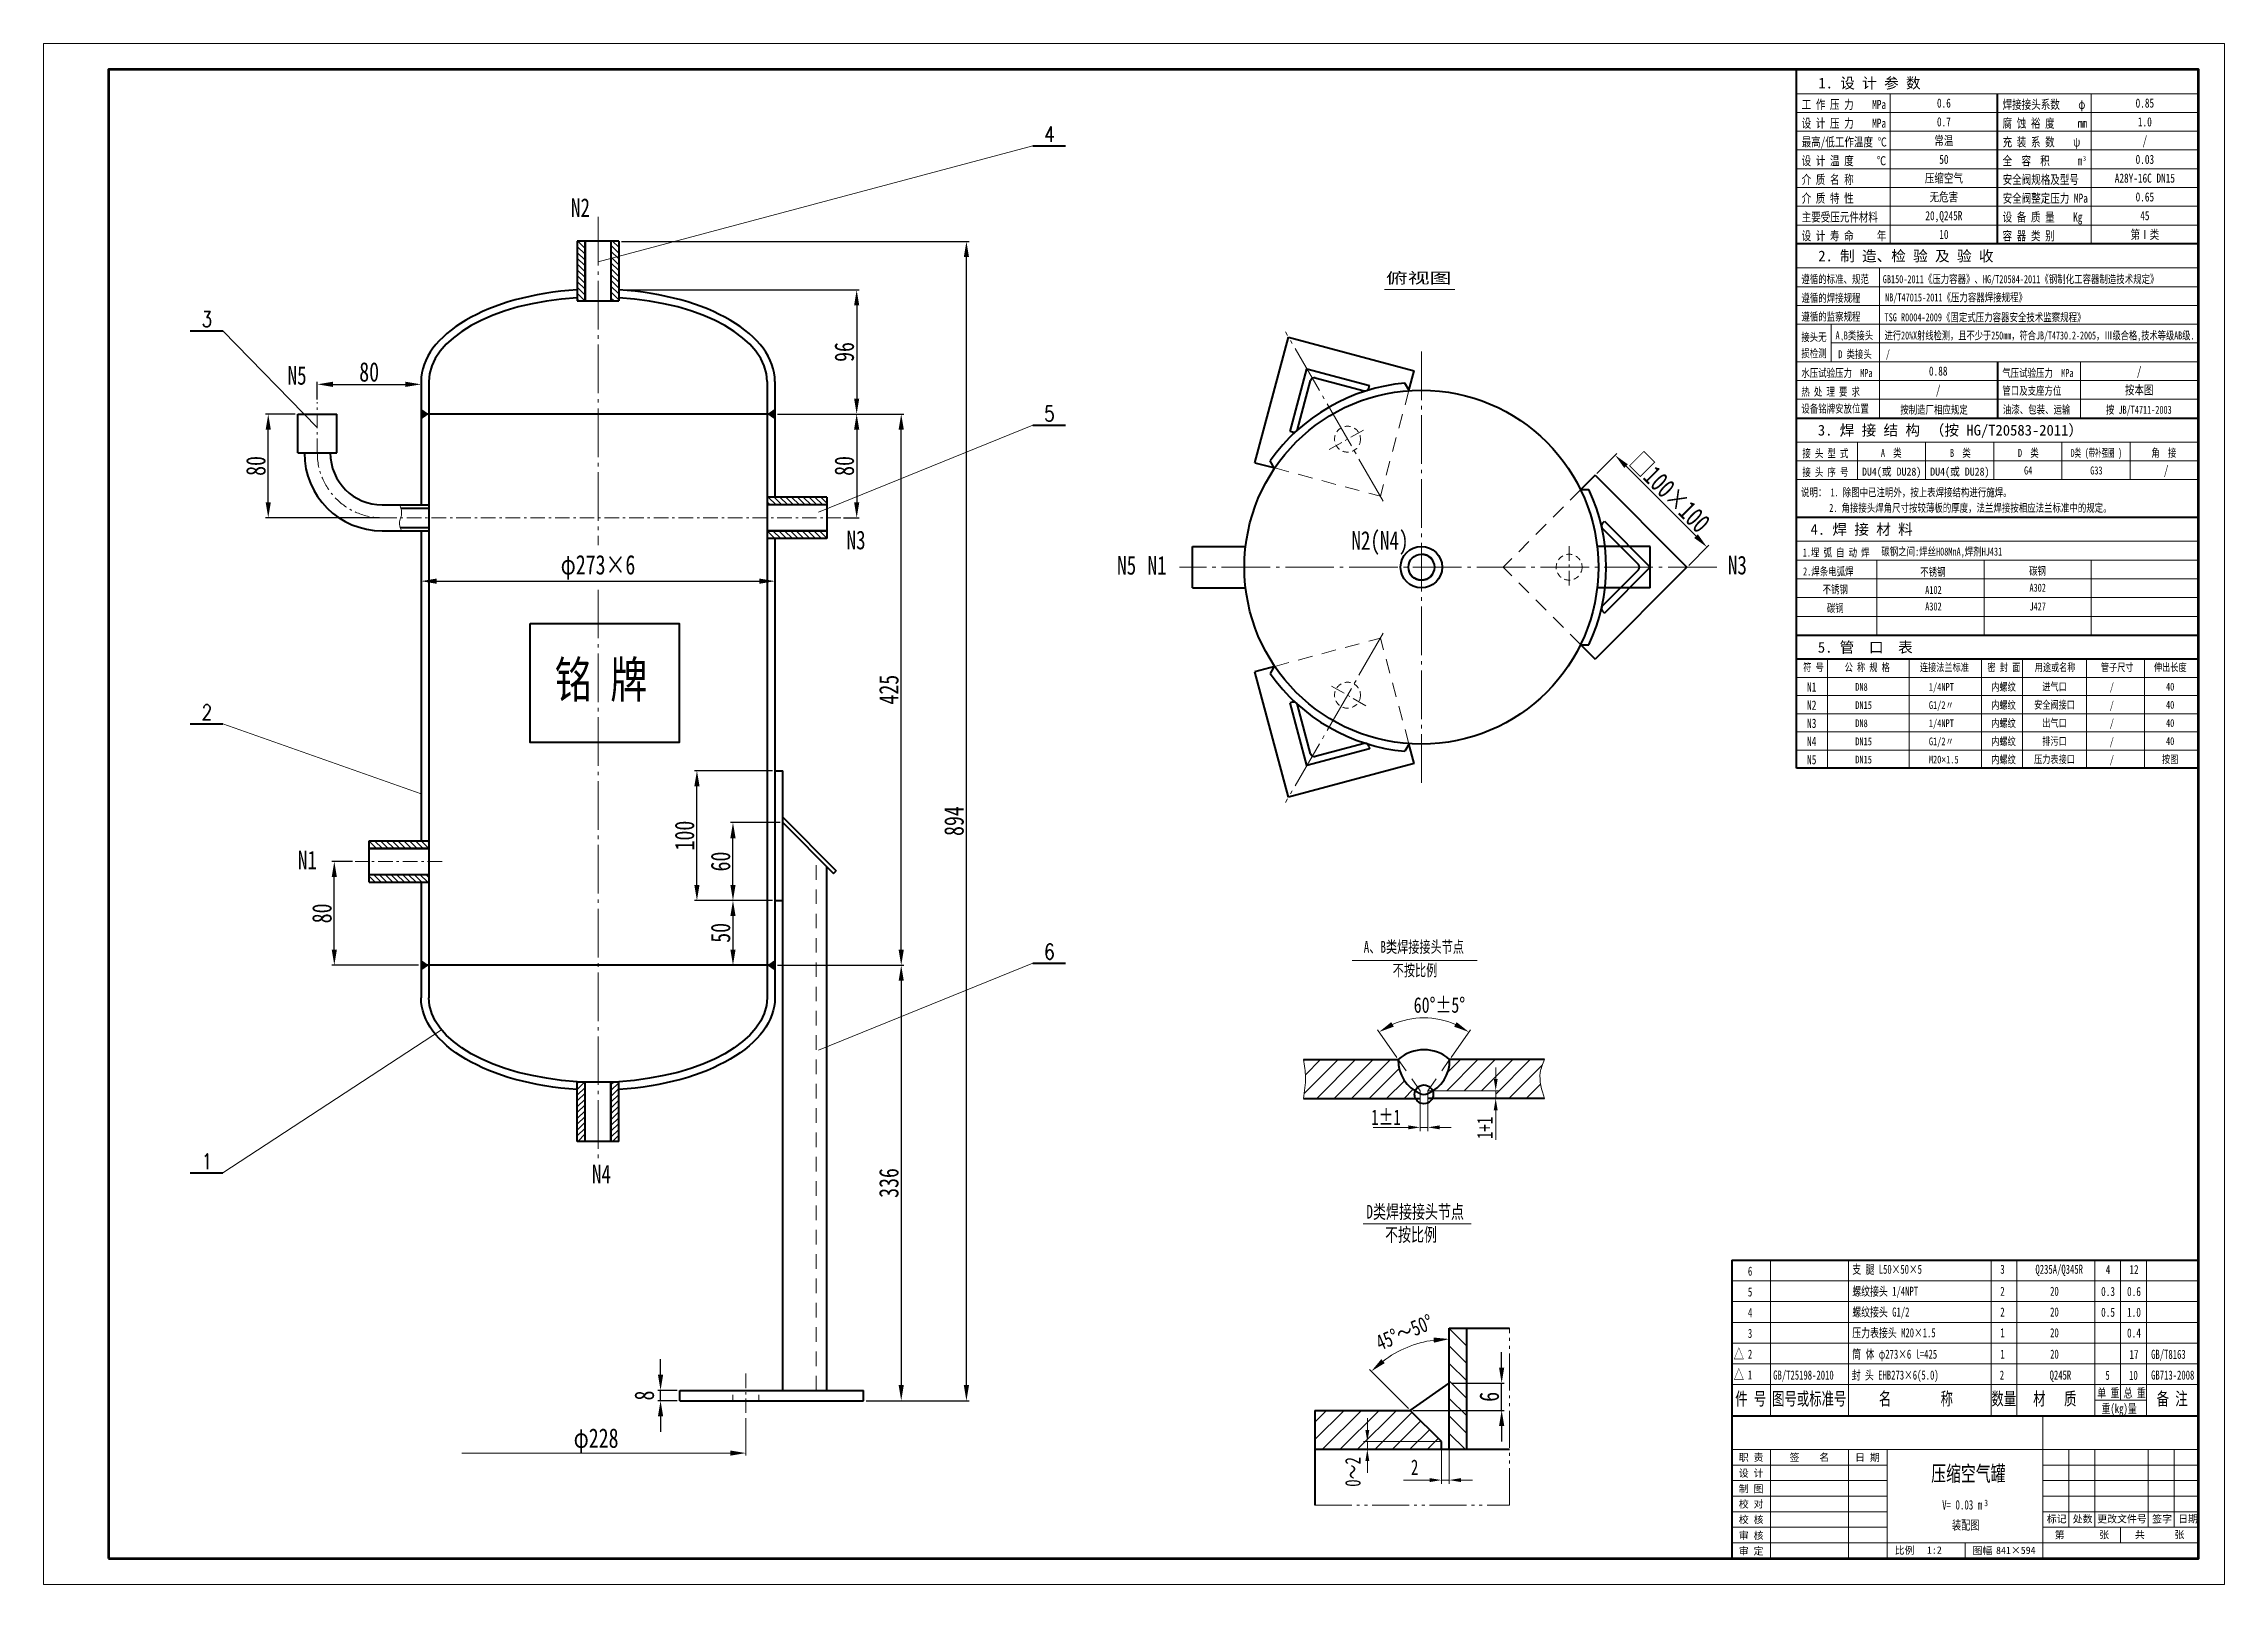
# Model space of a CAD drawing. Extents: x 588 to 12972, y -2658 to 121.
# Drawn here: x 11290 to 12972, y -2658 to -1470 of the extents above; entities outside this region: 10.
import ezdxf
from ezdxf.enums import TextEntityAlignment as Align

# ---------------------------------------------------------------- set-up
doc = ezdxf.new("R2010")
doc.units = 0
doc.header["$LTSCALE"] = 15
doc.header["$PDMODE"] = 1
for name, pattern in [('JXX-L', [2.9499999999999997, 1.9, -0.25, 0.15, -0.25, 0.15, -0.25]), ('XX-L', [1.25, 0.75, -0.5]), ('XX-S', [0.5, 0.3, -0.2]), ('ZXX-L', [3.28, 2.5, -0.3, 0.18, -0.3]), ('ZXX-S', [1.2699999999999998, 0.75, -0.2, 0.12, -0.2])]:
    doc.linetypes.add(name, pattern=pattern)
doc.layers.get('Defpoints').update_dxf_attribs({"linetype": 'CONTINUOUS'})
for name, color, linetype, lineweight in [('A 粗实线', 1, 'CONTINUOUS', 40), ('B 细实线', 7, 'CONTINUOUS', 18), ('C 文 字', 2, 'CONTINUOUS', 20), ('D 短中心线', 3, 'ZXX-S', 18), ('E 长中心线', 3, 'ZXX-L', 18), ('F 短虚线', 6, 'XX-S', 20), ('G 长虚线', 6, 'XX-L', 20), ('I 长双点线', 3, 'JXX-L', 18), ('J 标注尺寸', 2, 'CONTINUOUS', 18)]:
    doc.layers.add(name, color=color, linetype=linetype, lineweight=lineweight)
doc.styles.add('HZTXT', font='SIMFANG.TTF', dxfattribs={"width": 0.75})
doc.styles.add('ROMANC', font='romanc', dxfattribs={"width": 0.7, "height": 6})
doc.styles.add('style2', font='SIMFANG.TTF', dxfattribs={"width": 0.7})
doc.styles.add('标题中文', font='SIMFANG.TTF', dxfattribs={"width": 0.7})
doc.dimstyles.new('通用标注4.0', dxfattribs={"dimtxt": 15, "dimasz": 12, "dimexe": 2, "dimexo": 2, "dimgap": 2, "dimtad": 1, "dimdec": 0, "dimzin": 0, "dimdsep": 46, "dimtxsty": 'HZTXT', "dimcen": 2, "dimadec": 0, "dimazin": 0, "dimtfac": 0.375, "dimtdec": 0, "dimtmove": 2, "dimatfit": 3, "dimfxl": 0, "dimtzin": 0, "dimarcsym": 0})

msp = doc.modelspace()

# ---------------------------------------------------------------- texts
at = {"layer": 'A 粗实线', "color": 2, "style": 'HZTXT', "width": 0.75}
for s, height, p in [('工 作 压 力    MPa', 6.999999993, (12646.26283375765, -1520.197450946955)), ('焊接接头系数    φ', 6.999999993, (12801.26290469513, -1520.197450946955)), ('设 计 压 力    MPa', 6.999999993, (12646.26283375765, -1534.664124234454)), ('腐 蚀 裕 度     mm', 6.999999993, (12801.26290469513, -1534.664124234454)), ('最高/低工作温度 ℃', 6.999999993, (12646.26283375765, -1549.130797521951)), ('充 装 系 数    ψ', 6.999999993, (12801.26290469513, -1549.130797521951)), ('设 计 温 度     ℃', 6.999999993, (12646.26283375765, -1563.59747080945)), ('全  容  积      m', 6.999999993, (12801.26290469513, -1563.59747080945)), ('介 质 名 称', 6.999999993, (12646.26283375765, -1578.064144096948)), ('安全阀规格及型号', 6.999999993, (12801.26290469513, -1578.064144096948)), ('介 质 特 性', 6.999999993, (12646.26283375765, -1592.530817384446)), ('安全阀整定压力 MPa', 6.99999988079071, (12801.26290469513, -1592.530817384446)), ('设 计 寿 命     年', 6.999999993, (12646.26283375765, -1621.464163959441)), ('主要受压元件材料', 6.999999993, (12646.26283375765, -1606.997490671944)), ('容 器 类 别', 6.999999993, (12801.26290469513, -1621.464163959441)), ('设 备 质 量    Kg', 6.999999993, (12801.26290469513, -1606.997490671944))]:
    msp.add_text(s, height=height, dxfattribs=at).set_placement(p)
for s, p in [('0.6', (12755.96677871455, -1515.650782199456)), ('0.85', (12910.96684965203, -1515.650782199456)), ('0.7', (12755.96677871455, -1530.117455486954)), ('1.0', (12910.96684965203, -1530.117455486954)), ('常温', (12755.96677871455, -1544.584128774451)), ('/', (12910.96684965203, -1544.584128774451)), ('50', (12755.96677871455, -1559.050802061948)), ('0.03', (12910.96684965203, -1559.050802061948)), ('压缩空气', (12755.96677871455, -1573.517475349448)), ('A28Y-16C DN15', (12910.96684965203, -1573.517475349448)), ('无危害', (12755.96677871455, -1587.984148636945)), ('0.65', (12910.96684965203, -1587.984148636946)), ('20,Q245R', (12755.96677871455, -1602.450821924442)), ('10', (12755.96677871455, -1616.917495211939)), ('第Ⅰ类', (12910.96684965203, -1616.917495211939)), ('45', (12910.96684965203, -1602.450821924442)), ('0.88', (12751.57185792955, -1722.317543449426)), ('按本图', (12906.57192886703, -1736.784216736923)), ('/', (12906.57192886703, -1722.317543449426)), ('/', (12751.57185792955, -1736.784216736923)), ('/', (12927.37854746149, -1798.784238476619))]:
    msp.add_text(s, height=6.999999993, dxfattribs=at).set_placement(p, align=Align.MIDDLE_CENTER)
at = {"layer": 'C 文 字', "style": 'HZTXT'}
for s, p in [('1. 设 计 参 数', (12659.14345927219, -1504.358828496585)), ('2. 制 造、检 验 及 验 收', (12659.05889238004, -1637.677569044288)), ('3. 焊 接 结 构', (12658.7490849864, -1772.01096385677)), ('（按 HG/T20583-2011）', (12745.08458624912, -1772.01096385677)), ('4. 焊 接 材 料', (12653.09871948427, -1848.47766551926)), ('5. 管  口  表', (12658.74908498642, -1939.411040469247))]:
    msp.add_text(s, height=8.266666658399956, dxfattribs=at).set_placement(p)
at = {"layer": 'C 文 字'}
for s, height, style, width, p in [('4', 11.85528959802412, 'ROMANC', 0.8, (12066.11261190333, -1539.708376284296)), ('3', 11.85528959802412, 'ROMANC', 0.8, (11416.20316781296, -1682.271648525199)), ('5', 11.85528959802412, 'ROMANC', 0.8, (12066.11261190333, -1755.09335197412)), ('2', 11.85528959802412, 'ROMANC', 0.8, (11416.20316781296, -1985.403772313625)), ('6', 11.85528959802412, 'ROMANC', 0.8, (12066.11261190333, -2169.98192821044)), ('1', 11.85528959802412, 'ROMANC', 0.8, (11416.20316781296, -2331.67238432647)), ('4', 6.999999991833334, 'HZTXT', 0.75, (12882.56795951044, -2415.085424067431)), ('12', 6.999999991833334, 'HZTXT', 0.75, (12902.56795948711, -2415.085424067431)), ('0.3', 6.999999991833334, 'HZTXT', 0.75, (12882.56795945044, -2432.046561834206)), ('0.6', 6.999999991833334, 'HZTXT', 0.75, (12902.5679594271, -2432.046561834206)), ('0.5', 6.999999991833334, 'HZTXT', 0.75, (12882.56795945044, -2448.046561815539)), ('1.0', 6.999999991833334, 'HZTXT', 0.75, (12902.5679594271, -2448.046561815539)), ('0.4', 6.999999991833334, 'HZTXT', 0.75, (12902.56795942711, -2464.046561796873)), ('17', 6.999999991833334, 'HZTXT', 0.75, (12902.56795942711, -2480.552535120682))]:
    msp.add_text(s, height=height, dxfattribs=dict(at, style=style, width=width)).set_placement(p, align=Align.MIDDLE)
at = {"layer": 'C 文 字', "style": 'HZTXT', "width": 0.75}
for s, height, p in [('3', 3.888641779679491, (12863.22636995384, -1560.214658740666)), ('遵循的标准、规范', 6.199999993799966, (12646.05106079752, -1654.530845759437)), ('GB150-2011《压力容器》、HG/T20584-2011《钢制化工容器制造技术规定》', 6.199999993799966, (12708.83739944736, -1654.530837439638)), ('遵循的焊接规程', 6.199999993799966, (12646.05106079752, -1668.997519046936)), ('NB/T47015-2011《压力容器焊接规程》', 6.199999993799966, (12710.62361733603, -1668.613973667656)), ('遵循的监察规程', 6.199999993799966, (12646.05105907708, -1683.464186931406)), ('TSG R0004-2009《固定式压力容器安全技术监察规程》', 6.199999993799966, (12710.20557809892, -1683.932445449117)), ('接头无', 6.199999993799966, (12645.95423196054, -1699.199488470807)), ('A B类接头', 6.199999993799966, (12672.39844585377, -1697.930865621931)), ('损检测', 6.199999993799966, (12645.95423196054, -1711.714455257769)), ('D 类接头', 6.199999993799966, (12674.52761891881, -1712.39753890943)), ('/', 6.199999993799966, (12711.16816812017, -1712.226912728427)), ('水压试验压力  MPa', 6.199999993799966, (12646.01689619699, -1726.864212196927)), ('气压试验压力  MPa', 6.199999993799966, (12801.01696713447, -1726.864212196927)), ('热 处 理 要 求', 6.199999993799966, (12646.01689619699, -1741.330885484427)), ('设备铭牌安放位置', 6.199999993799966, (12646.01689619699, -1754.409289968725)), ('按制造厂相应规定', 6.199999993799966, (12722.31008168336, -1755.228879023829)), ('管口及支座方位', 6.199999993799966, (12801.02865484076, -1740.54933198202)), ('油漆、包装、运输', 6.199999993799966, (12801.4433291261, -1755.103412608715)), ('按 JB/T4711-2003', 6.199999993799966, (12880.88232834538, -1755.228873881633)), ('接 头 型 式', 6.199999993799966, (12646.79897634677, -1788.864235168892)), ('接 头 序 号', 6.199999993799966, (12646.79897634677, -1803.330901821093)), ('说明： 1. 除图中已注明外，按上表焊接结构进行施焊。', 6.199999993799966, (12645.78483911803, -1818.904540127363)), ('2. 角接接头焊角尺寸按较薄板的厚度，法兰焊接按相应法兰标准中的规定。', 6.199999993799966, (12667.50882441486, -1830.893735866993)), ('1.埋 弧 自 动 焊', 6.199999993799966, (12647.12851252288, -1865.330936831382)), ('碳钢之间:焊丝H08MnA,焊剂HJ431', 6.199999993799966, (12707.69878282765, -1864.55922838671))]:
    msp.add_text(s, height=height, dxfattribs=at).set_placement(p)
at = {"layer": 'C 文 字', "style": 'HZTXT'}
for s, height, width, p, p2 in [('俯视图', 8.331791658749998, 1.463661091304233, (12325.56274790789, -1654.701290620839), (12376.18814250636, -1654.701290620839)), ('进行20%X射线检测，且不少于250mm，符合JB/T4730.2-2005，Ⅲ级合格,技术等级AB级.', 6.199999993799966, 0.7330318613929786, (12710.22529742331, -1697.9308639377), (12949.20794840222, -1697.9308639377)), ('D类 (带补强圈 )', 6.199999993799966, 0.614193846116401, (12853.83950832827, -1788.469752497465), (12893.36039231129, -1788.469752497465)), ('DU4(或 DU28)', 6.199999993799966, 0.8884184416417147, (12692.7975140817, -1802.936419149664), (12738.53041405458, -1802.936419149664)), ('DU4(或 DU28)', 6.199999993799966, 0.8884184416417147, (12745.40106958465, -1802.936432420261), (12791.13396955752, -1802.936432420261))]:
    msp.add_text(s, height=height, dxfattribs=dict(at, width=width)).set_placement(p, p2, align=Align.FIT)
at = {"layer": 'C 文 字', "style": 'HZTXT', "width": 0.75}
for s, height, p in [('A  类', 6.199999993799966, (12715.36030072648, -1788.469752497465)), ('B  类', 6.199999993799966, (12768.66838539963, -1788.469752497465)), ('D  类', 6.199999993799966, (12821.09580861003, -1788.469752497465)), ('角  接', 6.199999993799966, (12925.59837510185, -1788.469752497465)), ('G4', 6.199999993799966, (12820.96209024077, -1802.011709044473)), ('G33', 6.199999993799966, (12873.56564574371, -1802.011709044473)), ('2.焊条电弧焊', 6.199999993799966, (12666.79736092357, -1879.87576356807)), ('不锈钢', 6.199999993799966, (12747.47536875037, -1880.307057483048)), ('碳钢', 6.199999993799966, (12828.22463979941, -1879.502610163639)), ('不锈钢', 6.199999993799966, (12672.18559092068, -1893.715691500631)), ('A102', 6.199999993799966, (12747.88115275668, -1894.17519826314)), ('A302', 6.199999993799966, (12828.29728504679, -1892.411804889576)), ('碳钢', 6.199999993799966, (12672.18559092068, -1908.182364788128)), ('A302', 6.199999993799966, (12747.88115275668, -1906.878471540329)), ('J427', 6.199999993799966, (12828.29728504679, -1906.878471540329)), ('铭 牌', 27.89999999534985, (11720.2072257033, -1974.140710659864))]:
    msp.add_text(s, height=height, dxfattribs=at).set_placement(p, align=Align.CENTER)
for s, p in [('进气口', (12841.28068750132, -1965.644279735729)), ('40', (12930.47065320928, -1965.644279735729)), ('安全阀接口', (12841.28068750132, -1979.644279721729)), ('40', (12930.47065320928, -1979.644279721729)), ('出气口', (12841.28068750132, -1993.644279707729)), ('40', (12930.47065320928, -1993.644279707729)), ('压力表接口', (12841.28068750132, -2021.644279679729)), ('排污口', (12841.28068750132, -2007.644279693729)), ('按图', (12930.47065320928, -2021.644279679729)), ('40', (12930.47065320928, -2007.644279693729))]:
    msp.add_text(s, height=5.999999994, dxfattribs=at).set_placement(p, align=Align.MIDDLE_CENTER)
at = {"layer": 'C 文 字', "style": '标题中文', "oblique": 0.5}
msp.add_text('职 责', height=5.5999999944, rotation=0.09586793860254766, dxfattribs=at).set_placement((12607.2717669909, -2559.929934251415), align=Align.MIDDLE_CENTER)
for s, p in [('签    名', (12652.18339343501, -2559.720115848197)), ('日 期', (12696.96361843111, -2559.838978612518)), ('设 计', (12607.2717669909, -2571.929934239415)), ('制 图', (12607.2717669909, -2583.929934227415)), ('校 对', (12607.2717669909, -2595.717591662514)), ('校 核', (12607.2717669909, -2607.717591650514)), ('标记', (12842.95661954279, -2607.185395425629)), ('处数', (12862.95661952279, -2607.185395425629)), ('更改文件号', (12893.27980459647, -2607.185395425629)), ('签字', (12924.24935987753, -2607.185395425629)), ('日期', (12944.24935985753, -2607.185395425629)), ('审 核', (12607.2717669909, -2619.929928034953)), ('第       张', (12862.36421003191, -2619.377771784636)), ('共      张', (12922.36420997191, -2619.377771784636)), ('审 定', (12607.2717669909, -2631.929934179415)), ('比例', (12725.62696307589, -2631.414093353805)), ('1:2', (12748.59160548121, -2631.414093353805)), ('图幅', (12785.62696301589, -2631.59442230098)), ('841×594', (12811.40801053559, -2631.59442230098))]:
    msp.add_text(s, height=5.5999999944, rotation=0.09586793860254766, dxfattribs=at).set_placement(p, align=Align.MIDDLE)
at = {"layer": 'C 文 字', "attachment_point": 1, "style": 'HZTXT'}
for s, insert, char_height, width in [('N2', (11697.01746418189, -1589.05559008638), 14.3999999856, 230.3999997696), ('N5', (11478.46187967514, -1718.403725674241), 14.3999999856, 230.3999997696), ('N3', (11909.58113081494, -1845.33400775346), 14.3999999856, 230.3999997696), ('N2(N4)', (12298.95495384573, -1845.729127464958), 14.3999999856, 230.3999997696), ('N5', (12118.31321414332, -1864.82617713356), 14.3999999856, 230.3999997696), ('N1', (12141.74239907884, -1864.828059827405), 14.3999999856, 230.3999997696), ('N3', (12589.32801902023, -1864.68515291773), 14.3999999856, 230.3999997696), (' 符 号', (12644.24896054826, -1947.74584389925), 5.999999994, 95.999999904), ('公 称 规 格', (12679.45162236822, -1947.74584389925), 5.999999994, 95.999999904), ('连接法兰标准', (12737.45352752634, -1947.74584389925), 5.999999994, 95.999999904), ('密 封 面', (12789.58735615457, -1947.74584389925), 5.999999994, 95.999999904), ('用途或名称', (12825.98886939626, -1947.74584389925), 5.999999994, 95.999999904), ('管子尺寸', (12877.05577006687, -1947.74584389925), 5.999999994, 95.999999904), ('伸出长度', (12917.98699132514, -1947.74584389925), 5.999999994, 95.999999904), ('N1', (12650.32029798763, -1962.282857665991), 7.1999999928, 115.1999998848), ('   DN8', (12677.95618664198, -1962.831350796173), 5.999999994, 95.999999904), ('1/4NPT', (12744.36557344877, -1962.831350796173), 5.999999994, 95.999999904), ('内螺纹', (12792.52423608645, -1962.831350796173), 5.999999994, 95.999999904), ('/', (12883.87162100476, -1962.831350796173), 5.999999994, 95.999999904), ('N2', (12650.32029798763, -1976.282857651991), 7.1999999928, 115.1999998848), ('   DN15', (12677.95618664198, -1976.831350782173), 5.999999994, 95.999999904), ('G1/2〃', (12744.36557344877, -1976.831350782173), 5.999999994, 95.999999904), ('内螺纹', (12792.52423608645, -1976.831350782173), 5.999999994, 95.999999904), ('/', (12883.87162100476, -1976.831350782173), 5.999999994, 95.999999904), ('N3', (12650.32029798763, -1990.282857637991), 7.1999999928, 115.1999998848), ('   DN8', (12677.95618664198, -1990.831350768173), 5.999999994, 95.999999904), ('1/4NPT', (12744.36557344877, -1990.831350768173), 5.999999994, 95.999999904), ('内螺纹', (12792.52423608645, -1990.831350768173), 5.999999994, 95.999999904), ('/', (12883.87162100476, -1990.831350768173), 5.999999994, 95.999999904), ('N4', (12650.32029798763, -2004.282857623991), 7.1999999928, 115.1999998848), ('N5', (12650.32029798763, -2018.282857609991), 7.1999999928, 115.1999998848), ('   DN15', (12677.95618664198, -2004.831350754172), 5.999999994, 95.999999904), ('G1/2〃', (12744.36557344877, -2004.831350754172), 5.999999994, 95.999999904), ('内螺纹', (12792.52423608645, -2004.831350754172), 5.999999994, 95.999999904), ('内螺纹', (12792.52423608645, -2018.831350740172), 5.999999994, 95.999999904), ('/', (12883.87162100476, -2004.831350754172), 5.999999994, 95.999999904), ('/', (12883.87162100476, -2018.831350740172), 5.999999994, 95.999999904), ('   DN15', (12677.95618664198, -2018.831350740172), 5.999999994, 95.999999904), ('M20{\\fArial|b0|i0|c0|p32;×}1.5', (12744.36557344878, -2018.831350740172), 5.999999994, 95.999999904), ('N1', (11486.41180342612, -2092.143766311421), 14.3999999856, 230.3999997696), ('N4', (11713.22294761401, -2334.232882815886), 14.3999999856, 230.3999997696)]:
    msp.add_mtext(s, dxfattribs=dict(at, insert=insert, char_height=char_height, width=width))
at = {"layer": 'J 标注尺寸'}
for s, height, style, width, p in [('A、B类焊接接头节点', 9, '标题中文', 0.7000000000001212, (12308.48084032477, -2170.764239241885)), ('不按比例', 9, '标题中文', 0.7000000000001212, (12330.85527893142, -2188.815838820434)), ('1±1', 12, 'style2', 0.7000000000001212, (12314.25478004152, -2303.62141715873)), ('D', 10.5, 'style2', 0.6999999999995149, (12310.55377223128, -2375.733632836054)), ('类焊接接头节点', 10.5, 'style2', 0.7000000000001212, (12315.63917763668, -2375.733632836054)), ('不按比例', 10.5, 'style2', 0.7000000000001212, (12324.9025103176, -2393.422988720997)), ('6', 6.999999991833334, '标题中文', 0.7, (12604.81313537613, -2419.817436131209)), ('支 腿 L50×50×5', 6.999999991833334, '标题中文', 0.7, (12685.30114225367, -2418.350325003292)), ('3', 6.999999991833334, '标题中文', 0.7, (12799.46264407683, -2418.350325003292)), ('Q235A/Q345R', 6.999999991833334, '标题中文', 0.7, (12826.55911547018, -2418.350325003292)), ('5', 6.999999991833334, '标题中文', 0.7, (12604.81313537613, -2435.817436112542)), ('螺纹接头 1/4NPT', 6.999999991833334, '标题中文', 0.7, (12685.30114219367, -2435.311462770067)), ('2', 6.999999991833334, '标题中文', 0.7, (12799.46264401683, -2435.311462770067)), ('20', 6.999999991833334, '标题中文', 0.7, (12837.89212469548, -2435.311462770067)), ('4', 6.999999991833334, '标题中文', 0.7, (12604.81313537613, -2451.817436093876)), ('螺纹接头 G1/2', 6.999999991833334, '标题中文', 0.7, (12685.30114219367, -2451.311462751401)), ('2', 6.999999991833334, '标题中文', 0.7, (12799.46264401683, -2451.311462751401)), ('20', 6.999999991833334, '标题中文', 0.7, (12837.89212469548, -2451.311462751401)), ('3', 6.999999991833334, '标题中文', 0.7, (12604.81313537613, -2467.817436075209)), ('压力表接头 M20×1.5', 6.999999991833334, '标题中文', 0.7, (12685.30114219368, -2467.311462732733)), ('1', 6.999999991833334, '标题中文', 0.7, (12799.46264401684, -2467.311462732733)), ('20', 6.999999991833334, '标题中文', 0.7, (12837.89212469549, -2467.311462732733)), ('△', 8.3999999902, '标题中文', 0.7, (12593.80844159567, -2484.392833339165)), ('2', 6.999999991833334, '标题中文', 0.7, (12604.81313537613, -2483.817436056542)), ('筒 体 φ273×6 l=425', 6.999999991833334, '标题中文', 0.7, (12685.30114219368, -2483.817436056543)), ('1', 6.999999991833334, '标题中文', 0.7, (12799.46264401684, -2483.817436056543)), ('20', 6.999999991833334, '标题中文', 0.7, (12837.89212469549, -2483.817436056543)), ('GB/T8163', 6.999999991833334, '标题中文', 0.7, (12915.7826825821, -2483.947377408662)), ('△', 8.3999999902, '标题中文', 0.7, (12593.80844159568, -2500.392833320498)), ('1', 6.999999991833334, '标题中文', 0.7, (12604.81313537613, -2499.817436037876)), ('GB/T25198-2010', 6.999999991833334, '标题中文', 0.7, (12624.2979735328, -2499.947377389995)), ('封 头 EHB273×6(5.0)', 6.999999991833334, '标题中文', 0.7, (12684.89247167194, -2499.947377389995)), ('2', 6.999999991833334, '标题中文', 0.7, (12799.0539734951, -2499.947377389995)), ('Q245R', 6.999999991833334, '标题中文', 0.7, (12837.48345417375, -2499.947377389995)), ('单 重', 6.999999991833334, '标题中文', 0.7, (12874.28262343516, -2513.7241292847)), ('总 重', 6.999999991833334, '标题中文', 0.7, (12894.63188296042, -2513.7241292847)), ('GB713-2008', 6.999999991833334, '标题中文', 0.7, (12915.7826825821, -2499.947377389995)), ('件 号', 9.995999988338003, '标题中文', 0.7, (12595.04276624309, -2519.642508909397)), ('图号或标准号', 9.995999988338003, '标题中文', 0.7, (12623.46685782664, -2519.642508909397)), ('名        称', 9.995999988338003, '标题中文', 0.7, (12705.80039036991, -2519.642508909397)), ('数量', 9.995999988338003, '标题中文', 0.7, (12792.61785339868, -2519.642508909397)), ('材   质', 9.995999988338003, '标题中文', 0.7, (12824.81323097141, -2519.642508909397)), ('重(kg)量', 6.999999991833334, '标题中文', 0.7, (12877.6006000125, -2525.7241292707)), ('备 注', 9.995999988338003, '标题中文', 0.7, (12920.11178647288, -2519.642508909397)), ('2', 12, 'style2', 0.7000000000001212, (12344.89834731178, -2573.529868258478)), ('压缩空气罐', 11.9951999880048, '标题中文', 0.7, (12746.22242713634, -2578.34262345662)), ('V= 0.03 m', 7.19711999280288, '标题中文', 0.7, (12754.62002667091, -2600.08989959477)), ('3', 5.039999994960001, '标题中文', 0.7, (12787.12986462741, -2597.530101091887)), ('装配图', 7.19711999280288, '标题中文', 0.7, (12762.22699076093, -2615.629659370532))]:
    msp.add_text(s, height=height, dxfattribs=dict(at, style=style, width=width)).set_placement(p)
at = {"layer": 'J 标注尺寸', "style": 'style2', "width": 0.6999999999999696}
for s, p in [('1+1', (12407.86815020857, -2314.392675885893)), ('0～2', (12306.06743512035, -2582.563893084905))]:
    msp.add_text(s, height=12, rotation=90, dxfattribs=at).set_placement(p)
at = {"layer": 'J 标注尺寸', "style": '标题中文', "width": 0.7}
for s, p in [('5', (12882.15928892864, -2496.682476454136)), ('10', (12902.1592889053, -2496.682476454136))]:
    msp.add_text(s, height=6.999999991833334, dxfattribs=at).set_placement(p, align=Align.MIDDLE)
at = {"layer": 'J 标注尺寸', "attachment_point": 5, "style": 'HZTXT'}
for s, insert, char_height in [('60°±5°', (12366.88051615035, -2211.174032035411), 12), ('φ228', (11716.42698183622, -2547.07368746525), 15)]:
    msp.add_mtext(s, dxfattribs=dict(at, insert=insert, char_height=char_height))
at = {"layer": 'J 标注尺寸', "insert": (12339.91229902765, -2463.505709061792), "char_height": 12, "attachment_point": 5, "rotation": 22.500000000000004, "style": 'HZTXT'}
msp.add_mtext('45°～50°', dxfattribs=at)

# ---------------------------------------------------------------- blocks, each defined once
blk = doc.blocks.new('*D84')
at = {"layer": 'Defpoints', "color": 0}
for p in [(11581.40390957388, -1892.671720491566), (11854.40390957388, -1884.300612759414), (11854.40390957388, -1892.671720491568)]:
    blk.add_point(p, dxfattribs=at)
at = {"layer": 'J 标注尺寸', "color": 0, "lineweight": -2}
for p, q in [((11581.40390957388, -1890.671720491566), (11581.40390957388, -1882.300612759414)), ((11854.40390957388, -1890.671720491568), (11854.40390957388, -1882.300612759414)), ((11593.40390957388, -1884.300612759414), (11842.40390957388, -1884.300612759414))]:
    blk.add_line(p, q, dxfattribs=at)
at = {"layer": 'J 标注尺寸', "color": 0}
for points in [[(11593.40390957388, -1882.300612759414), (11593.40390957388, -1886.300612759414), (11581.40390957388, -1884.300612759414)], [(11842.40390957388, -1882.300612759414), (11842.40390957388, -1886.300612759414), (11854.40390957388, -1884.300612759414)]]:
    blk.add_solid(points, dxfattribs=at)
at = {"layer": 'J 标注尺寸', "color": 0, "insert": (11717.90390957388, -1873.665477624279), "char_height": 15, "attachment_point": 5, "style": 'HZTXT'}
blk.add_mtext('φ273×6', dxfattribs=at)
blk = doc.blocks.new('*D85')
at = {"layer": 'Defpoints', "color": 0}
for p in [(11514.51354640187, -2100.454229058547), (11530.61140126909, -2100.454229058547), (11581.40390957388, -2180.454229058554)]:
    blk.add_point(p, dxfattribs=at)
at = {"layer": 'J 标注尺寸', "color": 0, "lineweight": -2}
for p, q in [((11528.61140126909, -2100.454229058547), (11512.51354640187, -2100.454229058547)), ((11514.51354640187, -2168.454229058554), (11514.51354640187, -2112.454229058547)), ((11579.40390957388, -2180.454229058554), (11512.51354640187, -2180.454229058554))]:
    blk.add_line(p, q, dxfattribs=at)
at = {"layer": 'J 标注尺寸', "color": 0}
for points in [[(11512.51354640187, -2112.454229058547), (11516.51354640187, -2112.454229058547), (11514.51354640187, -2100.454229058547)], [(11512.51354640187, -2168.454229058554), (11516.51354640187, -2168.454229058554), (11514.51354640187, -2180.454229058554)]]:
    blk.add_solid(points, dxfattribs=at)
at = {"layer": 'J 标注尺寸', "color": 0, "insert": (11505.01354640187, -2140.454229058549), "char_height": 15, "attachment_point": 5, "rotation": 90, "style": 'HZTXT'}
blk.add_mtext('80', dxfattribs=at)
blk = doc.blocks.new('*D86')
at = {"layer": 'Defpoints', "color": 0}
for p in [(11854.40390957388, -1755.454229058555), (11905.19641787867, -1835.454229058564), (11917.39941186667, -1835.454229058564)]:
    blk.add_point(p, dxfattribs=at)
at = {"layer": 'J 标注尺寸', "color": 0, "lineweight": -2}
for p, q in [((11856.40390957388, -1755.454229058555), (11919.39941186667, -1755.454229058555)), ((11917.39941186667, -1767.454229058555), (11917.39941186667, -1823.454229058564)), ((11907.19641787867, -1835.454229058564), (11919.39941186667, -1835.454229058564))]:
    blk.add_line(p, q, dxfattribs=at)
at = {"layer": 'J 标注尺寸', "color": 0}
for points in [[(11915.39941186667, -1767.454229058555), (11919.39941186667, -1767.454229058555), (11917.39941186667, -1755.454229058555)], [(11915.39941186667, -1823.454229058564), (11919.39941186667, -1823.454229058564), (11917.39941186667, -1835.454229058564)]]:
    blk.add_solid(points, dxfattribs=at)
at = {"layer": 'J 标注尺寸', "color": 0, "insert": (11907.89941186667, -1795.454229058557), "char_height": 15, "attachment_point": 5, "rotation": 90, "style": 'HZTXT'}
blk.add_mtext('80', dxfattribs=at)
blk = doc.blocks.new('*D87')
at = {"layer": 'Defpoints', "color": 0}
for p in [(11854.40390957388, -2130.454229058554), (11821.98661324437, -2180.454229058554), (11829.00801802689, -2180.454229058554)]:
    blk.add_point(p, dxfattribs=at)
at = {"layer": 'J 标注尺寸', "color": 0, "lineweight": -2}
for p, q in [((11852.40390957388, -2130.454229058554), (11819.98661324437, -2130.454229058554)), ((11821.98661324437, -2142.454229058554), (11821.98661324437, -2168.454229058554)), ((11827.00801802689, -2180.454229058554), (11819.98661324437, -2180.454229058554))]:
    blk.add_line(p, q, dxfattribs=at)
at = {"layer": 'J 标注尺寸', "color": 0}
for points in [[(11819.98661324437, -2142.454229058554), (11823.98661324437, -2142.454229058554), (11821.98661324437, -2130.454229058554)], [(11819.98661324437, -2168.454229058554), (11823.98661324437, -2168.454229058554), (11821.98661324437, -2180.454229058554)]]:
    blk.add_solid(points, dxfattribs=at)
at = {"layer": 'J 标注尺寸', "color": 0, "insert": (11812.48661324437, -2155.454229058552), "char_height": 15, "attachment_point": 5, "rotation": 90, "style": 'HZTXT'}
blk.add_mtext('50', dxfattribs=at)
blk = doc.blocks.new('*D88')
at = {"layer": 'Defpoints', "color": 0}
for p in [(11821.98661324437, -2070.454229058554), (11860.40390957388, -2070.454229058554), (11854.40390957388, -2130.454229058554)]:
    blk.add_point(p, dxfattribs=at)
at = {"layer": 'J 标注尺寸', "color": 0, "lineweight": -2}
for p, q in [((11858.40390957388, -2070.454229058554), (11819.98661324437, -2070.454229058554)), ((11821.98661324437, -2118.454229058554), (11821.98661324437, -2082.454229058554)), ((11852.40390957388, -2130.454229058554), (11819.98661324437, -2130.454229058554))]:
    blk.add_line(p, q, dxfattribs=at)
at = {"layer": 'J 标注尺寸', "color": 0}
for points in [[(11819.98661324437, -2082.454229058554), (11823.98661324437, -2082.454229058554), (11821.98661324437, -2070.454229058554)], [(11819.98661324437, -2118.454229058554), (11823.98661324437, -2118.454229058554), (11821.98661324437, -2130.454229058554)]]:
    blk.add_solid(points, dxfattribs=at)
at = {"layer": 'J 标注尺寸', "color": 0, "insert": (11812.48661324437, -2100.454229058552), "char_height": 15, "attachment_point": 5, "rotation": 90, "style": 'HZTXT'}
blk.add_mtext('60', dxfattribs=at)
blk = doc.blocks.new('*D89')
at = {"layer": 'Defpoints', "color": 0}
for p in [(11794.19421140049, -2030.454229058554), (11854.40390957388, -2030.454229058554), (11854.40390957388, -2130.454229058554)]:
    blk.add_point(p, dxfattribs=at)
at = {"layer": 'J 标注尺寸', "color": 0, "lineweight": -2}
for p, q in [((11852.40390957388, -2030.454229058554), (11792.19421140049, -2030.454229058554)), ((11794.19421140049, -2118.454229058554), (11794.19421140049, -2042.454229058554)), ((11852.40390957388, -2130.454229058554), (11792.19421140049, -2130.454229058554))]:
    blk.add_line(p, q, dxfattribs=at)
at = {"layer": 'J 标注尺寸', "color": 0}
for points in [[(11792.19421140049, -2042.454229058554), (11796.19421140049, -2042.454229058554), (11794.19421140049, -2030.454229058554)], [(11792.19421140049, -2118.454229058554), (11796.19421140049, -2118.454229058554), (11794.19421140049, -2130.454229058554)]]:
    blk.add_solid(points, dxfattribs=at)
at = {"layer": 'J 标注尺寸', "color": 0, "insert": (11784.69421140049, -2080.454229058552), "char_height": 15, "attachment_point": 5, "rotation": 90, "style": 'HZTXT'}
blk.add_mtext('100', dxfattribs=at)
blk = doc.blocks.new('*D90')
at = {"layer": 'Defpoints', "color": 0}
for p in [(11854.40390957388, -2180.454229058555), (11922.7618693096, -2516.211950605873), (11951.77093469357, -2516.211950605873)]:
    blk.add_point(p, dxfattribs=at)
at = {"layer": 'J 标注尺寸', "color": 0, "lineweight": -2}
for p, q in [((11856.40390957388, -2180.454229058555), (11953.77093469357, -2180.454229058555)), ((11951.77093469357, -2192.454229058555), (11951.77093469357, -2504.211950605873)), ((11924.7618693096, -2516.211950605873), (11953.77093469357, -2516.211950605873))]:
    blk.add_line(p, q, dxfattribs=at)
at = {"layer": 'J 标注尺寸', "color": 0}
for points in [[(11949.77093469357, -2192.454229058555), (11953.77093469357, -2192.454229058555), (11951.77093469357, -2180.454229058555)], [(11949.77093469357, -2504.211950605873), (11953.77093469357, -2504.211950605873), (11951.77093469357, -2516.211950605873)]]:
    blk.add_solid(points, dxfattribs=at)
at = {"layer": 'J 标注尺寸', "color": 0, "insert": (11942.27093469357, -2348.333089832212), "char_height": 15, "attachment_point": 5, "rotation": 90, "style": 'HZTXT'}
blk.add_mtext('336', dxfattribs=at)
blk = doc.blocks.new('*D91')
at = {"layer": 'Defpoints', "color": 0}
for p in [(11854.40390957388, -1755.454229058555), (11951.77093469357, -1755.454229058555), (11854.40390957388, -2180.454229058555)]:
    blk.add_point(p, dxfattribs=at)
at = {"layer": 'J 标注尺寸', "color": 0, "lineweight": -2}
for p, q in [((11856.40390957388, -1755.454229058555), (11953.77093469357, -1755.454229058555)), ((11951.77093469357, -2168.454229058555), (11951.77093469357, -1767.454229058555)), ((11856.40390957388, -2180.454229058555), (11953.77093469357, -2180.454229058555))]:
    blk.add_line(p, q, dxfattribs=at)
at = {"layer": 'J 标注尺寸', "color": 0}
for points in [[(11949.77093469357, -1767.454229058555), (11953.77093469357, -1767.454229058555), (11951.77093469357, -1755.454229058555)], [(11949.77093469357, -2168.454229058555), (11953.77093469357, -2168.454229058555), (11951.77093469357, -2180.454229058555)]]:
    blk.add_solid(points, dxfattribs=at)
at = {"layer": 'J 标注尺寸', "color": 0, "insert": (11942.27093469357, -1967.954229058553), "char_height": 15, "attachment_point": 5, "rotation": 90, "style": 'HZTXT'}
blk.add_mtext('425', dxfattribs=at)
blk = doc.blocks.new('*D92')
at = {"layer": 'Defpoints', "color": 0}
for p in [(11733.90390957388, -1622.344629350218), (12002.03916559508, -1622.344629350219), (11922.7618693096, -2516.211950605873)]:
    blk.add_point(p, dxfattribs=at)
at = {"layer": 'J 标注尺寸', "color": 0, "lineweight": -2}
for p, q in [((11735.90390957388, -1622.344629350218), (12004.03916559508, -1622.344629350219)), ((12002.03916559508, -2504.211950605873), (12002.03916559508, -1634.344629350219)), ((11924.7618693096, -2516.211950605873), (12004.03916559508, -2516.211950605873))]:
    blk.add_line(p, q, dxfattribs=at)
at = {"layer": 'J 标注尺寸', "color": 0}
for points in [[(12000.03916559508, -1634.344629350219), (12004.03916559508, -1634.344629350219), (12002.03916559508, -1622.344629350219)], [(12000.03916559508, -2504.211950605873), (12004.03916559508, -2504.211950605873), (12002.03916559508, -2516.211950605873)]]:
    blk.add_solid(points, dxfattribs=at)
at = {"layer": 'J 标注尺寸', "color": 0, "insert": (11992.53916559508, -2069.278289978044), "char_height": 15, "attachment_point": 5, "rotation": 90, "style": 'HZTXT'}
blk.add_mtext('894', dxfattribs=at)
blk = doc.blocks.new('*D93')
at = {"layer": 'Defpoints', "color": 0}
for p in [(11733.90390957388, -1659.695395901058), (11854.40390957388, -1755.454229058555), (11917.39941186667, -1755.454229058555)]:
    blk.add_point(p, dxfattribs=at)
at = {"layer": 'J 标注尺寸', "color": 0, "lineweight": -2}
for p, q in [((11735.90390957388, -1659.695395901058), (11919.39941186667, -1659.695395901058)), ((11917.39941186667, -1671.695395901058), (11917.39941186667, -1743.454229058555)), ((11856.40390957388, -1755.454229058555), (11919.39941186667, -1755.454229058555))]:
    blk.add_line(p, q, dxfattribs=at)
at = {"layer": 'J 标注尺寸', "color": 0}
for points in [[(11915.39941186667, -1671.695395901058), (11919.39941186667, -1671.695395901058), (11917.39941186667, -1659.695395901058)], [(11915.39941186667, -1743.454229058555), (11919.39941186667, -1743.454229058555), (11917.39941186667, -1755.454229058555)]]:
    blk.add_solid(points, dxfattribs=at)
at = {"layer": 'J 标注尺寸', "color": 0, "insert": (11907.89941186667, -1707.574812479804), "char_height": 15, "attachment_point": 5, "rotation": 90, "style": 'HZTXT'}
blk.add_mtext('96', dxfattribs=at)
blk = doc.blocks.new('*D94')
at = {"layer": 'Defpoints', "color": 0}
for p in [(11766.14937963194, -2508.211950605872), (11780.98586676047, -2508.211950605872), (11780.98586676047, -2516.211950605873)]:
    blk.add_point(p, dxfattribs=at)
at = {"layer": 'J 标注尺寸', "color": 0, "lineweight": -2}
for p, q in [((11766.14937963194, -2496.211950605872), (11766.14937963194, -2484.211950605872)), ((11778.98586676047, -2508.211950605872), (11764.14937963194, -2508.211950605872)), ((11778.98586676047, -2516.211950605873), (11764.14937963194, -2516.211950605873)), ((11766.14937963194, -2516.211950605873), (11766.14937963194, -2508.211950605872)), ((11766.14937963194, -2528.211950605873), (11766.14937963194, -2540.211950605873))]:
    blk.add_line(p, q, dxfattribs=at)
at = {"layer": 'J 标注尺寸', "color": 0}
for points in [[(11764.14937963194, -2496.211950605872), (11768.14937963194, -2496.211950605872), (11766.14937963194, -2508.211950605872)], [(11764.14937963194, -2528.211950605873), (11768.14937963194, -2528.211950605873), (11766.14937963194, -2516.211950605873)]]:
    blk.add_solid(points, dxfattribs=at)
at = {"layer": 'J 标注尺寸', "color": 0, "insert": (11753.64937963194, -2512.211950605871), "char_height": 15, "attachment_point": 5, "rotation": 90, "style": 'HZTXT'}
blk.add_mtext('8', dxfattribs=at)
blk = doc.blocks.new('*D95')
at = {"layer": 'Defpoints', "color": 0}
for p in [(12486.92763951103, -1802.61422944907), (12573.27326251538, -1858.044608993869), (12557.81564078561, -1873.50223072364)]:
    blk.add_point(p, dxfattribs=at)
at = {"layer": 'J 标注尺寸', "color": 0, "lineweight": -2}
for p, q in [((12488.34185307341, -1801.200015886698), (12503.79947480318, -1785.742394156926)), ((12510.87054261504, -1795.641889093537), (12564.78798114114, -1849.55932761963)), ((12559.22985434798, -1872.088017161267), (12574.68747607775, -1856.630395431495))]:
    blk.add_line(p, q, dxfattribs=at)
at = {"layer": 'J 标注尺寸', "color": 0}
for points in [[(12512.28475617741, -1794.227675531164), (12509.45632905267, -1797.05610265591), (12502.3852612408, -1787.156607719299)], [(12566.20219470351, -1848.145114057257), (12563.37376757876, -1850.973541182003), (12573.27326251538, -1858.044608993869)]]:
    blk.add_solid(points, dxfattribs=at)
at = {"layer": 'J 标注尺寸', "color": 0, "insert": (12544.54677629936, -1815.883093935312), "char_height": 15, "attachment_point": 5, "rotation": 315.0000000000015, "style": 'HZTXT'}
blk.add_mtext('□100×100', dxfattribs=at)
blk = doc.blocks.new('*D96')
at = {"layer": 'Defpoints', "color": 0}
for p in [(11463.55279765728, -1755.454229058582), (11486.40390957388, -1755.454229058582), (11551.40390957388, -1835.454229058561)]:
    blk.add_point(p, dxfattribs=at)
at = {"layer": 'J 标注尺寸', "color": 0, "lineweight": -2}
for p, q in [((11484.40390957388, -1755.454229058582), (11461.55279765728, -1755.454229058582)), ((11463.55279765728, -1823.454229058561), (11463.55279765728, -1767.454229058582)), ((11549.40390957388, -1835.454229058561), (11461.55279765728, -1835.454229058561))]:
    blk.add_line(p, q, dxfattribs=at)
at = {"layer": 'J 标注尺寸', "color": 0}
for points in [[(11461.55279765728, -1767.454229058582), (11465.55279765728, -1767.454229058582), (11463.55279765728, -1755.454229058582)], [(11461.55279765728, -1823.454229058561), (11465.55279765728, -1823.454229058561), (11463.55279765728, -1835.454229058561)]]:
    blk.add_solid(points, dxfattribs=at)
at = {"layer": 'J 标注尺寸', "color": 0, "insert": (11454.05279765728, -1795.45422905857), "char_height": 15, "attachment_point": 5, "rotation": 90, "style": 'HZTXT'}
blk.add_mtext('80', dxfattribs=at)
blk = doc.blocks.new('*D97')
at = {"layer": 'Defpoints', "color": 0}
for p in [(11501.40390957388, -1746.16352199355), (11581.40390957388, -1732.529529908676), (11581.40390957388, -1738.42218491156)]:
    blk.add_point(p, dxfattribs=at)
at = {"layer": 'J 标注尺寸', "color": 0, "lineweight": -2}
for p, q in [((11501.40390957388, -1744.16352199355), (11501.40390957388, -1730.529529908676)), ((11581.40390957388, -1736.42218491156), (11581.40390957388, -1730.529529908676)), ((11513.40390957388, -1732.529529908676), (11569.40390957388, -1732.529529908676))]:
    blk.add_line(p, q, dxfattribs=at)
at = {"layer": 'J 标注尺寸', "color": 0}
for points in [[(11513.40390957388, -1730.529529908676), (11513.40390957388, -1734.529529908676), (11501.40390957388, -1732.529529908676)], [(11569.40390957388, -1730.529529908676), (11569.40390957388, -1734.529529908676), (11581.40390957388, -1732.529529908676)]]:
    blk.add_solid(points, dxfattribs=at)
at = {"layer": 'J 标注尺寸', "color": 0, "insert": (11541.40390957388, -1723.029529908676), "char_height": 15, "attachment_point": 5, "style": 'HZTXT'}
blk.add_mtext('80', dxfattribs=at)
blk = doc.blocks.new('*D98')
at = {"layer": 'Defpoints', "color": 0}
for p in [(12374.43014489574, -2502.688432547723), (12414.87312017004, -2502.688432547723), (12344.43014489574, -2523.694658694012)]:
    blk.add_point(p, dxfattribs=at)
at = {"layer": 'J 标注尺寸', "color": 0, "lineweight": -2}
for p, q in [((12414.87312017004, -2490.688432547723), (12414.87312017004, -2478.688432547723)), ((12376.43014489574, -2502.688432547723), (12416.87312017004, -2502.688432547723)), ((12414.87312017004, -2523.694658694012), (12414.87312017004, -2502.688432547723)), ((12346.43014489574, -2523.694658694012), (12416.87312017004, -2523.694658694012)), ((12414.87312017004, -2535.694658694012), (12414.87312017004, -2547.694658694012))]:
    blk.add_line(p, q, dxfattribs=at)
at = {"layer": 'J 标注尺寸', "color": 0}
for points in [[(12412.87312017004, -2490.688432547723), (12416.87312017004, -2490.688432547723), (12414.87312017004, -2502.688432547723)], [(12412.87312017004, -2535.694658694012), (12416.87312017004, -2535.694658694012), (12414.87312017004, -2523.694658694012)]]:
    blk.add_solid(points, dxfattribs=at)
at = {"layer": 'J 标注尺寸', "color": 0, "insert": (12405.37312017004, -2513.191545620866), "char_height": 15, "attachment_point": 5, "rotation": 90, "style": 'HZTXT'}
blk.add_mtext('6', dxfattribs=at)

# ---------------------------------------------------------------- dimensions: what is measured, and where the dimension line sits
at = {"layer": 'J 标注尺寸'}
for base, p1, p2, picture, middle in [((12002.03916559508, -1622.344629350219), (11922.7618693096, -2516.211950605873), (11733.90390957388, -1622.344629350218), '*D92', (11992.53916559508, -2069.278289978044)), ((11917.39941186667, -1755.454229058555), (11733.90390957388, -1659.695395901058), (11854.40390957388, -1755.454229058555), '*D93', (11907.89941186667, -1707.574812479804)), ((11463.55279765728, -1755.454229058582), (11551.40390957388, -1835.454229058561), (11486.40390957388, -1755.454229058582), '*D96', (11454.05279765728, -1795.45422905857)), ((11917.39941186667, -1835.454229058564), (11854.40390957388, -1755.454229058555), (11905.19641787867, -1835.454229058564), '*D86', (11907.89941186667, -1795.454229058557)), ((11951.77093469357, -1755.454229058555), (11854.40390957388, -2180.454229058555), (11854.40390957388, -1755.454229058555), '*D91', (11942.27093469357, -1967.954229058553)), ((11794.19421140049, -2030.454229058554), (11854.40390957388, -2130.454229058554), (11854.40390957388, -2030.454229058554), '*D89', (11784.69421140049, -2080.454229058552)), ((11821.98661324437, -2070.454229058554), (11854.40390957388, -2130.454229058554), (11860.40390957388, -2070.454229058554), '*D88', (11812.48661324437, -2100.454229058552)), ((11514.51354640187, -2100.454229058547), (11581.40390957388, -2180.454229058554), (11530.61140126909, -2100.454229058547), '*D85', (11505.01354640187, -2140.454229058549)), ((11821.98661324437, -2180.454229058554), (11854.40390957388, -2130.454229058554), (11829.00801802689, -2180.454229058554), '*D87', (11812.48661324437, -2155.454229058552)), ((11951.77093469357, -2516.211950605873), (11854.40390957388, -2180.454229058555), (11922.7618693096, -2516.211950605873), '*D90', (11942.27093469357, -2348.333089832212)), ((11766.14937963194, -2508.211950605872), (11780.98586676047, -2516.211950605873), (11780.98586676047, -2508.211950605872), '*D94', (11753.64937963194, -2512.211950605871))]:
    dim = msp.add_linear_dim(base=base, p1=p1, p2=p2, angle=90, dimstyle='通用标注4.0', dxfattribs=at)
    dim.commit()
    dim.dimension.update_dxf_attribs({"geometry": picture, "text_midpoint": middle})
dim = msp.add_linear_dim(base=(11581.40390957388, -1732.529529908676), p1=(11501.40390957388, -1746.16352199355), p2=(11581.40390957388, -1738.42218491156), dimstyle='通用标注4.0', dxfattribs=at)
dim.commit()
dim.dimension.update_dxf_attribs({"geometry": '*D97', "text_midpoint": (11541.40390957388, -1723.029529908676)})
dim = msp.add_aligned_dim(p1=(12486.92763951103, -1802.61422944907), p2=(12557.81564078561, -1873.502230723639), distance=21.860378292274493, text='□<>×100', dimstyle='通用标注4.0', dxfattribs=at)
dim.commit()
dim.dimension.update_dxf_attribs({"geometry": '*D95', "text_midpoint": (12544.54677629936, -1815.883093935312)})
dim = msp.add_linear_dim(base=(11854.40390957388, -1884.300612759414), p1=(11581.40390957388, -1892.671720491566), p2=(11854.40390957388, -1892.671720491568), text='φ<>×6', dimstyle='通用标注4.0', dxfattribs=at)
dim.commit()
dim.dimension.update_dxf_attribs({"geometry": '*D84', "text_midpoint": (11717.90390957388, -1873.665477624279)})
dim = msp.add_linear_dim(base=(12414.87312017004, -2502.688432547723), p1=(12344.43014489574, -2523.694658694012), p2=(12374.43014489574, -2502.688432547723), angle=90, text='6', dimstyle='通用标注4.0', dxfattribs=at)
dim.commit()
dim.dimension.update_dxf_attribs({"geometry": '*D98', "text_midpoint": (12405.37312017004, -2513.191545620866)})

# ---------------------------------------------------------------- hatches: boundary and pattern name
at = {"layer": 'B 细实线'}
h = msp.add_hatch(dxfattribs=at)
h.set_pattern_fill('ANSI31', color=256, style=0)
h.set_pattern_definition([(135, (19024.61459490197, 579.0754052917891), (2.245064030267288, 2.245064030267288), [])])
h.paths.add_polyline_path([(11728.40390957388, -1622.099467436203), (11733.90390957388, -1622.099467436203), (11733.90390957388, -1662.099467436203), (11728.40390957388, -1662.099467436203)])
h.paths.add_polyline_path([(11733.90390957388, -1662.099467436203), (11733.90390957388, -1668.099467436203), (11728.40390957388, -1668.099467436203), (11728.40390957388, -1662.099467436203)])
h.paths.add_polyline_path([(11707.40390957389, -1662.099467436203), (11701.90390957388, -1662.099467436203), (11701.90390957388, -1622.099467436203), (11707.40390957388, -1622.099467436203)])
h.paths.add_polyline_path([(11707.40390957389, -1662.099467436203), (11707.40390957389, -1668.099467436203), (11701.90390957388, -1668.099467436203), (11701.90390957388, -1662.099467436203)])
h.paths.add_polyline_path([(11707.90390957388, -1662.099467436203), (11707.40390957389, -1662.099467436203), (11707.40390957388, -1622.099467436203), (11707.90390957388, -1622.099467436203)])
h.paths.add_polyline_path([(11707.90390957388, -1668.099467436203), (11707.40390957388, -1668.099467436203), (11707.40390957388, -1662.099467436203), (11707.90390957389, -1662.099467436203)])
h.paths.add_polyline_path([(11728.40390957388, -1668.099467436203), (11727.90390957388, -1668.099467436203), (11727.90390957388, -1662.099467436203), (11728.40390957388, -1662.099467436203)])
h.paths.add_polyline_path([(11728.40390957388, -1662.099467436203), (11727.90390957388, -1662.099467436203), (11727.90390957388, -1622.099467436203), (11728.40390957388, -1622.099467436202)])
h = msp.add_hatch(dxfattribs=at)
h.set_pattern_fill('ANSI31', color=256, angle=90, style=0)
h.set_pattern_definition([(314.9999999999971, (14095.57878230224, 5471.256456269412), (2.245064030267401, 2.245064030267175), [])])
h.paths.add_polyline_path([(11894.40390957388, -1824.954229058563), (11894.40390957388, -1819.454229058563), (11854.40390957388, -1819.454229058561), (11854.40390957388, -1824.954229058565)])
h.paths.add_polyline_path([(11854.40390957388, -1819.454229058563), (11848.40390957388, -1819.454229058563), (11848.40390957388, -1824.954229058563), (11854.40390957388, -1824.954229058561)])
h.paths.add_polyline_path([(11854.40390957388, -1845.954229058557), (11854.40390957388, -1851.454229058559), (11894.40390957388, -1851.454229058563), (11894.40390957388, -1845.954229058563)])
h.paths.add_polyline_path([(11854.40390957388, -1845.954229058557), (11848.40390957388, -1845.954229058557), (11848.40390957388, -1851.454229058559), (11854.40390957388, -1851.454229058561)])
h.paths.add_polyline_path([(11854.40390957388, -1845.454229058561), (11854.40390957388, -1845.954229058557), (11894.40390957388, -1845.954229058561), (11894.40390957388, -1845.454229058563)])
h.paths.add_polyline_path([(11848.40390957388, -1845.454229058559), (11848.40390957388, -1845.954229058559), (11854.40390957388, -1845.954229058561), (11854.40390957388, -1845.454229058557)])
h.paths.add_polyline_path([(11848.40390957388, -1824.954229058565), (11848.40390957388, -1825.454229058563), (11854.40390957388, -1825.454229058561), (11854.40390957388, -1824.954229058565)])
h.paths.add_polyline_path([(11854.40390957388, -1824.954229058565), (11854.40390957388, -1825.454229058563), (11894.40390957388, -1825.454229058563), (11894.40390957388, -1824.954229058565)])
h = msp.add_hatch(dxfattribs=at)
h.set_pattern_fill('ANSI31', color=256, angle=90, style=0)
h.set_pattern_definition([(134.9999999999978, (9340.229036845623, -9407.16491438655), (-2.245064030267373, -2.245064030267204), [])])
h.paths.add_polyline_path([(11541.40390957389, -2110.954229058547), (11541.40390957389, -2116.454229058547), (11581.40390957389, -2116.454229058549), (11581.40390957389, -2110.954229058545)])
h.paths.add_polyline_path([(11581.40390957389, -2116.454229058547), (11587.40390957389, -2116.454229058547), (11587.40390957389, -2110.954229058547), (11581.40390957389, -2110.954229058549)])
h.paths.add_polyline_path([(11581.40390957389, -2089.954229058553), (11581.40390957389, -2084.454229058551), (11541.40390957389, -2084.454229058548), (11541.40390957389, -2089.954229058548)])
h.paths.add_polyline_path([(11581.40390957389, -2089.954229058553), (11587.40390957389, -2089.954229058553), (11587.40390957389, -2084.454229058551), (11581.40390957389, -2084.454229058549)])
h.paths.add_polyline_path([(11581.40390957389, -2090.454229058549), (11581.40390957389, -2089.954229058553), (11541.40390957389, -2089.95422905855), (11541.40390957389, -2090.454229058548)])
h.paths.add_polyline_path([(11587.40390957389, -2090.454229058551), (11587.40390957389, -2089.954229058551), (11581.40390957389, -2089.954229058549), (11581.40390957389, -2090.454229058553)])
h.paths.add_polyline_path([(11587.40390957389, -2110.954229058545), (11587.40390957389, -2110.454229058547), (11581.40390957389, -2110.454229058549), (11581.40390957389, -2110.954229058545)])
h.paths.add_polyline_path([(11581.40390957389, -2110.954229058545), (11581.40390957389, -2110.454229058547), (11541.40390957389, -2110.454229058547), (11541.40390957389, -2110.954229058545)])
h = msp.add_hatch(dxfattribs=at)
h.set_pattern_fill('ANSI31', color=256, style=0)
h.set_pattern_definition([(225, (19024.61459490197, -4517.386823333864), (2.245064030267288, -2.245064030267288), [])])
h.paths.add_polyline_path([(11728.40390957388, -2316.211950605873), (11733.90390957388, -2316.211950605873), (11733.90390957388, -2276.211950605872), (11728.40390957388, -2276.211950605872)])
h.paths.add_polyline_path([(11733.90390957388, -2276.211950605873), (11733.90390957388, -2270.211950605873), (11728.40390957388, -2270.211950605872), (11728.40390957388, -2276.211950605872)])
h.paths.add_polyline_path([(11707.40390957389, -2276.211950605873), (11701.90390957388, -2276.211950605872), (11701.90390957388, -2316.211950605873), (11707.40390957388, -2316.211950605873)])
h.paths.add_polyline_path([(11707.40390957389, -2276.211950605872), (11707.40390957389, -2270.211950605872), (11701.90390957388, -2270.211950605872), (11701.90390957388, -2276.211950605872)])
h.paths.add_polyline_path([(11707.90390957388, -2276.211950605872), (11707.40390957389, -2276.211950605872), (11707.40390957388, -2316.211950605873), (11707.90390957388, -2316.211950605872)])
h.paths.add_polyline_path([(11707.90390957388, -2270.211950605872), (11707.40390957388, -2270.211950605872), (11707.40390957388, -2276.211950605872), (11707.90390957389, -2276.211950605872)])
h.paths.add_polyline_path([(11728.40390957388, -2270.211950605873), (11727.90390957388, -2270.211950605873), (11727.90390957388, -2276.211950605872), (11728.40390957388, -2276.211950605872)])
h.paths.add_polyline_path([(11728.40390957388, -2276.211950605872), (11727.90390957388, -2276.211950605872), (11727.90390957388, -2316.211950605873), (11728.40390957388, -2316.211950605873)])
at = {"layer": 'J 标注尺寸'}
h = msp.add_hatch(dxfattribs=at)
h.set_pattern_fill('ANSI31', color=256, style=0)
h.set_pattern_definition([(44.99999999999999, (3193.514294724011, -14635.17012579436), (-6.735192090801863, 6.735192090801865), [])])
edge = h.paths.add_edge_path()
edge.add_ellipse((12354.93576731825, -2279.992933169412), major_axis=(5.113175230095933, 5.113175230095933), ratio=0.9999999999994544, start_angle=134.9999999999844, end_angle=161.1529425672894, ccw=False)
edge.add_ellipse((12354.93576731825, -2279.992933169412), major_axis=(5.113175230104277, 5.113175230104278), ratio=0.9999999999994964, start_angle=113.98966314125829, end_angle=134.9999999999856, ccw=False)
edge.add_ellipse((12362.29486053297, -2254.167060894486), major_axis=(-19.2205729068103, 19.2205729068103), ratio=0.9999999999998914, start_angle=42.919350547369106, end_angle=103.72986075327549, ccw=False)
edge.add_line((12335.13078640121, -2253.180185879031), (12261.93576731825, -2253.180185879031))
edge.add_spline(control_points=[(12261.93576731825, -2253.180185879031), (12262.69363993798, -2257.699323911643), (12264.36779443534, -2267.682182593196), (12262.79601711816, -2277.698275693065), (12261.93576731825, -2283.180185879031)], knot_values=[0, 0, 0, 0, 4.553085131909655, 10.0578484456397, 10.0578484456397, 10.0578484456397, 10.0578484456397], degree=3, periodic=0)
edge.add_line((12261.93576731825, -2283.180185879031), (12348.44496289719, -2283.180185879031))
edge = h.paths.add_edge_path()
edge.add_line((12410.28075348218, -2277.180185879031), (12410.28075348218, -2283.180185879031))
edge.add_line((12410.28075348218, -2283.180185879031), (12413.28075348218, -2283.180185879031))
edge.add_line((12413.28075348218, -2283.180185879031), (12447.93576731825, -2283.180185879031))
edge.add_spline(control_points=[(12447.93576731825, -2283.180185879031), (12445.7952035468, -2276.452267122067), (12442.53434632531, -2266.203199676881), (12446.55458301006, -2256.510269263837), (12447.93576731825, -2253.180185879031)], knot_values=[0, 0, 0, 0, 6.737565344485811, 10.26376270678672, 10.26376270678672, 10.26376270678672, 10.26376270678672], degree=3, periodic=0)
edge.add_line((12447.93576731825, -2253.180185879031), (12374.74074823528, -2253.180185879031))
edge.add_ellipse((12347.57667410352, -2254.167060894486), major_axis=(19.22057290680978, 19.22057290680978), ratio=0.9999999999999155, start_angle=257.15287089743117, end_angle=317.0806494526316, ccw=False)
edge.add_line((12362.04238957762, -2277.180185879031), (12410.28075348218, -2277.180185879031))
h = msp.add_hatch(dxfattribs=at)
h.set_pattern_fill('ANSI31', color=256, angle=90, style=0)
h.set_pattern_definition([(135, (2639.829519377046, -16972.65168353914), (-6.735192090801865, -6.735192090801863), [])])
h.paths.add_polyline_path([(12387.93014489574, -2460.166008966929), (12374.43014489574, -2460.166008966929), (12374.43014489574, -2553.694658694012), (12387.93014489574, -2553.694658694012)])
h = msp.add_hatch(dxfattribs=at)
h.set_pattern_fill('ANSI31', color=256, style=0)
h.set_pattern_definition([(44.99999999999999, (2639.829519377046, -16972.65168353914), (-6.735192090801863, 6.735192090801865), [])])
h.paths.add_polyline_path([(12270.81992166265, -2523.694658694012), (12270.81992166265, -2553.694658694012), (12311.26912098093, -2553.694658694012), (12311.26912098093, -2547.694658694012), (12368.43014489574, -2547.694658694012), (12344.43014489574, -2523.694658694012)])
h.paths.add_polyline_path([(12368.43014489574, -2553.694658694012), (12368.43014489574, -2547.694658694012), (12311.26912098093, -2547.694658694012), (12311.26912098093, -2553.694658694012)])

# ---------------------------------------------------------------- linework, layer by layer
at = {"layer": 'A 粗实线'}
for p, q in [((12642.30006002707, -2028.48431170915), (12642.30006002707, -1489.817437043209)), ((12797.30013096455, -1624.150831855692), (12797.30013096455, -1508.417445555708)), ((12053.19927127761, -1548.604584397737), (12078.47354807266, -1548.604584397737)), ((11733.90390957388, -1622.099467436203), (11701.90390957388, -1622.099467436203)), ((11701.90390957388, -1622.099467436203), (11701.90390957388, -1668.099467436203)), ((11707.90390957388, -1622.099467436203), (11707.90390957388, -1668.099467436203)), ((11727.90390957388, -1622.099467436203), (11727.90390957388, -1668.099467436203)), ((11733.90390957388, -1622.099467436203), (11733.90390957388, -1668.099467436203)), ((12952.30020190203, -1624.150831855692), (12642.30006002707, -1624.150831855692)), ((11701.90390957388, -1668.099467436203), (11733.90390957388, -1668.099467436204)), ((11403.28982718724, -1691.16785663864), (11428.56410398229, -1691.16785663864)), ((12224.58189189203, -1792.924843989619), (12250.52870118203, -1696.090033425051)), ((12250.52870118203, -1696.090033425053), (12347.3635117466, -1722.03684271505)), ((12797.30013096455, -1715.084206805681), (12797.30013096455, -1758.484226668174)), ((11581.40390957388, -1730.454229058554), (11581.40390957388, -1825.454229058561)), ((11587.40390957388, -1730.454229058554), (11587.40390957388, -2205.454229058554)), ((11848.40390957388, -1730.454229058554), (11848.40390957388, -2205.454229058554)), ((11854.40390957388, -1730.454229058554), (11854.40390957388, -1819.454229058563)), ((12251.72988455064, -1768.88122216734), (12264.67083680576, -1720.584930852885)), ((12257.33597081739, -1767.277539913985), (12267.42991357639, -1729.606432688712)), ((12264.67083680576, -1720.584930852885), (12312.96712812021, -1733.525883108012)), ((12271.10414819056, -1727.48511234515), (12308.77525541584, -1737.579055104147)), ((12343.6161670162, -1737.322253797666), (12340.2928755034, -1731.566144049143)), ((12343.26114817689, -1737.347071988305), (12347.3635117466, -1722.036842715047)), ((12312.44949003001, -1735.457734760589), (12312.96712812021, -1733.525883108012)), ((11486.40390957388, -1755.454229058539), (11516.40390957388, -1755.454229058582)), ((11486.40390957377, -1755.454229058539), (11516.40390957377, -1755.454229058582)), ((11486.40390957388, -1785.454229058582), (11486.40390957388, -1755.454229058582)), ((11491.40390957377, -1755.45422905856), (11511.40390957377, -1755.45422905856)), ((11516.40390957388, -1785.454229058582), (11516.40390957388, -1755.454229058582)), ((11854.40390957388, -1755.454229058554), (11581.40390957388, -1755.454229058554)), ((12053.19927127761, -1763.989560087561), (12078.47354807266, -1763.989560087561)), ((12642.30006002707, -1758.484226668174), (12952.30020190203, -1758.484226668174)), ((12253.66173620321, -1769.398860257545), (12251.72988455064, -1768.88122216734)), ((11486.40390957388, -1785.454229058579), (11516.40390957388, -1785.454229058582)), ((11491.40390957388, -1785.454229058579), (11511.40390957388, -1785.454229058579)), ((11491.40390957388, -1785.454229058582), (11511.40390957388, -1785.454229058582)), ((12224.58189189203, -1792.924843989619), (12239.89212116528, -1797.027207559321)), ((12239.69311856207, -1797.322253797662), (12236.36982704927, -1791.566144049141)), ((12475.5637575714, -1813.50223072364), (12482.21034059699, -1813.50223072364)), ((12486.92763951103, -1802.61422944907), (12475.71977380748, -1813.822095152622)), ((12486.92763951103, -1802.61422944907), (12557.8156407856, -1873.50223072364)), ((11551.40390957388, -1825.454229058561), (11587.40390957388, -1825.454229058561)), ((11565.8488774277, -1827.954229058561), (11587.40390957388, -1827.954229058561)), ((11894.40390957388, -1819.454229058563), (11848.40390957388, -1819.454229058563)), ((11894.40390957388, -1825.454229058563), (11848.40390957388, -1825.454229058563)), ((11894.40390957388, -1819.454229058563), (11894.40390957388, -1851.454229058563)), ((11551.40390957388, -1845.454229058561), (11587.40390957388, -1845.454229058561)), ((11565.39383588128, -1842.954229058561), (11587.40390957388, -1842.954229058561)), ((11581.40390957388, -1845.454229058561), (11581.40390957388, -2084.45422905855)), ((11894.40390957388, -1845.454229058563), (11848.40390957388, -1845.454229058559)), ((12492.76181691644, -1839.561105226683), (12494.17603047881, -1838.146891664312)), ((12492.76181691644, -1843.803745913803), (12520.33898138271, -1871.380910380078)), ((12494.17603047881, -1838.146891664312), (12529.53136953814, -1873.50223072364)), ((12642.30006002707, -1834.950928330664), (12952.30020190203, -1834.950928330664)), ((11894.40390957388, -1851.454229058563), (11848.40390957388, -1851.454229058559)), ((11854.40390957388, -1851.45422905856), (11854.40390957388, -2205.454229058554)), ((12176.45768104987, -1857.502230723634), (12217.39865331657, -1857.502230723637)), ((12176.45768104987, -1889.502230723634), (12176.45768104987, -1857.502230723634)), ((12529.45768104989, -1857.502230723634), (12488.51670878319, -1857.502230723637)), ((12529.45768104989, -1889.502230723634), (12529.45768104989, -1857.502230723634)), ((12557.8156407856, -1873.50223072364), (12486.92763951103, -1944.39023199821)), ((12520.33898138272, -1875.623551067198), (12492.76181691644, -1903.200715533476)), ((12529.53136953814, -1873.50223072364), (12494.17603047881, -1908.857569782966)), ((12176.45768104987, -1889.502230723634), (12217.39865331657, -1889.502230723633)), ((12529.45768104989, -1889.502230723634), (12488.51670878319, -1889.502230723633)), ((12492.76181691644, -1907.443356220594), (12494.17603047881, -1908.857569782966)), ((12475.5637575714, -1933.502230723639), (12482.21034059699, -1933.50223072364)), ((12475.71977380748, -1933.182366294653), (12486.92763951104, -1944.39023199821)), ((12642.30006002707, -1925.884303280653), (12952.30020190203, -1925.884303280653)), ((12239.89212116528, -1949.977253887947), (12224.58189189203, -1954.07961745765)), ((12239.69311856206, -1949.682207649603), (12236.36982704927, -1955.438317398125)), ((12952.30005971707, -1944.48431179315), (12642.30006002707, -1944.48431179315)), ((12250.52870118203, -2050.914428022214), (12224.58189189203, -1954.079617457649)), ((12253.66173620321, -1977.605601189724), (12251.72988455063, -1978.123239279931)), ((12264.67083680576, -2026.419530594384), (12251.72988455063, -1978.123239279931)), ((12267.42991357638, -2017.398028758559), (12257.33597081738, -1979.726921533286)), ((11403.28982718724, -1994.299980427066), (11428.56410398229, -1994.299980427066)), ((12312.96712812021, -2013.478578339257), (12264.67083680576, -2026.419530594384)), ((12308.77525541583, -2009.42540634312), (12271.10414819056, -2019.519349102119)), ((12312.44949003001, -2011.54672668668), (12312.96712812021, -2013.478578339257)), ((12343.61616701619, -2009.682207649605), (12340.2928755034, -2015.438317398128)), ((12347.36351174659, -2024.967618732219), (12343.26114817689, -2009.657389458966)), ((11854.40390957388, -2030.454229058554), (11860.40390957388, -2030.454229058554)), ((11860.40390957388, -2508.211950605873), (11860.40390957388, -2030.454229058554)), ((12347.36351174659, -2024.967618732219), (12250.52870118203, -2050.914428022216)), ((12952.30005971707, -2028.48431170915), (12642.30006002707, -2028.48431170915)), ((11860.40390957388, -2066.211588371434), (11901.71212959807, -2107.519808395623)), ((11541.40390957389, -2116.454229058547), (11541.40390957389, -2084.454229058548)), ((11541.40390957389, -2084.454229058548), (11587.40390957389, -2084.454229058551)), ((11860.40390957388, -2070.454229058554), (11899.59080925451, -2109.641128739182)), ((11541.40390957389, -2090.454229058548), (11587.40390957389, -2090.454229058551)), ((11541.40390957389, -2110.454229058547), (11587.40390957389, -2110.454229058547)), ((11541.40390957389, -2116.454229058547), (11587.40390957389, -2116.454229058547)), ((11581.40390957388, -2116.454229058547), (11581.40390957388, -2205.454229058554)), ((11894.47759806214, -2508.211950605873), (11894.47759806214, -2104.52791754681)), ((11899.59080925451, -2109.641128739183), (11901.71212959807, -2107.519808395623)), ((11854.40390957388, -2130.454229058554), (11860.40390957388, -2130.454229058554)), ((11854.40390957388, -2180.454229058554), (11581.40390957388, -2180.454229058554)), ((12053.19927127761, -2178.878136323881), (12078.47354807266, -2178.878136323881)), ((12261.93576731825, -2253.180185879031), (12335.13078640121, -2253.180185879031)), ((12447.93576731825, -2253.180185879031), (12374.74074823528, -2253.180185879031)), ((11701.90390957388, -2316.211950605873), (11701.90390957388, -2270.211950605873)), ((11701.90390957388, -2270.211950605873), (11733.90390957388, -2270.211950605871)), ((11707.90390957388, -2316.211950605873), (11707.90390957388, -2270.211950605873)), ((11727.90390957388, -2316.211950605873), (11727.90390957388, -2270.211950605873)), ((11733.90390957388, -2316.211950605873), (11733.90390957388, -2270.211950605873)), ((12261.93576731825, -2283.180185879031), (12351.93576731825, -2283.180185879031)), ((12447.93576731825, -2283.180185879031), (12357.93576731825, -2283.180185879031)), ((11733.90390957388, -2316.211950605873), (11701.90390957388, -2316.211950605873)), ((11403.28982718724, -2340.568592439911), (11428.56410398229, -2340.568592439911)), ((12592.30020226202, -2407.817436145208), (12592.30020226203, -2527.817436005209)), ((12592.30020226202, -2407.817436145209), (12952.30020184202, -2407.817436145209)), ((12374.43014489574, -2460.166008966929), (12420.8205222031, -2460.166008966929)), ((12374.43014489574, -2553.694658694012), (12374.43014489574, -2460.166008966929)), ((12387.93014489574, -2553.694658694012), (12387.93014489574, -2460.166008966929)), ((12344.43014489574, -2523.694658694012), (12374.43014489574, -2502.688432547723)), ((11780.98586676047, -2508.211950605872), (11922.7618693096, -2508.211950605873)), ((11780.98586676047, -2516.211950605873), (11780.98586676047, -2508.211950605872)), ((11780.98586676047, -2516.211950605873), (11922.7618693096, -2516.211950605873)), ((11922.7618693096, -2516.211950605873), (11922.7618693096, -2508.211950605873)), ((12270.81992166265, -2523.694658694012), (12270.81992166265, -2596.837428600842)), ((12270.81992166265, -2523.694658694012), (12344.43014489574, -2523.694658694012)), ((12368.43014489574, -2547.694658694012), (12344.43014489574, -2523.694658694012)), ((12592.30020226203, -2527.817436005209), (12952.30020190203, -2527.817436005209)), ((12270.81992166265, -2553.694658694012), (12374.43014489574, -2553.694658694012)), ((12368.43014489574, -2553.694658694012), (12368.43014489574, -2547.694658694012)), ((12374.43014489574, -2553.694658694012), (12420.8205222031, -2553.694658694012))]:
    msp.add_line(p, q, dxfattribs=at)
at = {"layer": 'A 粗实线', "color": 1}
msp.add_line((12592.30020226203, -2527.817436005209), (12592.30020226203, -2637.817435895209), dxfattribs=at)
at = {"layer": 'A 粗实线', "color": 5, "lineweight": 60}
msp.add_lwpolyline([(11340.30020351403, -2637.817435895209), (12952.30020190202, -2637.817435895209), (12952.30020190202, -1489.817437043209), (11340.30020351403, -1489.817437043209)], close=True, dxfattribs=at)
at = {"layer": 'A 粗实线'}
msp.add_lwpolyline([(11665.69039921208, -1916.894855294545), (11780.48091950335, -1916.894855294545), (11780.48091950335, -2008.65010325489), (11665.69039921208, -2008.65010325489)], close=True, dxfattribs=at)
for centre, radius in [((12352.95768104988, -1873.502230723635), 136.5), ((12352.95768104988, -1873.502230723636), 16.00000000000364), ((12352.95768104988, -1873.502230723636), 10)]:
    msp.add_circle(centre, radius, dxfattribs=at)
for centre, radius, start, end in [((12352.95768104989, -1873.502230723637), 142.5, 95.09893762963127, 144.9010623703649), ((12270.32769105525, -1730.382889824018), 3, 75.00000000000006, 165), ((12309.55171255114, -1734.68127762528), 3, 255, 345), ((12254.43819333852, -1766.501082778675), 3, 255, 345), ((11551.40390957388, -1785.454229058561), 60, 180, 269.9999999999995), ((11551.40390957388, -1785.454229058561), 40, 180, 269.9999999999995), ((12352.95768104988, -1873.502230723635), 142.5, 335.0989376296313, 24.90106237036488), ((12494.88313726, -1841.682425570244), 3, 135, 225), ((12518.21766103915, -1873.50223072364), 3, 315, 44.99999999999999), ((12494.88313726, -1905.322035877035), 3, 135, 225), ((12352.95768104989, -1873.502230723635), 142.5, 215.0989376296313, 264.9010623703649), ((12254.43819333852, -1980.503378668593), 3, 14.99999999999998, 105), ((12270.32769105525, -2016.62157162325), 3, 195, 285), ((12309.55171255114, -2012.323183821988), 3, 14.99999999999998, 105)]:
    msp.add_arc(centre, radius, start, end, dxfattribs=at)
for centre, major_axis, ratio, start_param, end_param in [((11717.90390957388, -1730.454229058554), (-136.5, 2.507381509451317e-14), 0.521978021978022, 4.829875188328876, 6.283185307179586), ((11717.90390957388, -1730.454229058554), (-136.5, 2.507381509451317e-14), 0.521978021978022, 3.141592653589793, 4.594902772440503), ((11717.90390957388, -1730.454229058554), (-130.5, 2.397166937607303e-14), 0.5, 4.835303609820151, 6.283185307179586), ((11717.90390957388, -1730.454229058554), (-130.5, 2.397166937607303e-14), 0.5, 3.141592653589793, 4.58947435094919), ((12362.29486053297, -2254.167060894486), (-19.22057290680889, 19.22057290680889), 0.9999999999999456, 0.7490839798699476, 1.965207304896724), ((12354.93576731825, -2275.371348831457), (21.0319397857793, 21.0319397857793), 1, 0.05675804782513394, 1.514038278969763), ((12347.57667410352, -2254.167060894486), (19.2205729068089, 19.22057290680889), 0.9999999999999457, 4.317978002282862, 5.534101327309639), ((12354.93576731825, -2279.992933169412), (-5.113175230096236, 5.113175230096237), 0.9999999999998942, 3.926990816987295, 10.21017612416688), ((12354.93576731825, -2273.172490653594), (4.822781153627712, 4.822781153627712), 1, 3.471554545102394, 4.382427088872089)]:
    msp.add_ellipse(centre, major_axis=major_axis, ratio=ratio, start_param=start_param, end_param=end_param, dxfattribs=at)
at = {"layer": 'A 粗实线', "extrusion": (0, 0, -1)}
for major_axis, ratio, start_param, end_param in [((-136.5, 2.507381509451317e-14), 0.521978021978022, 4.829875188328876, 6.283185307179586), ((-130.5, 2.397166937607303e-14), 0.5, 4.835303609820189, 6.283185307179586), ((-136.5, 2.507381509451317e-14), 0.521978021978022, 3.141592653589793, 4.594902772440503), ((-130.5, 2.397166937607303e-14), 0.5, 3.141592653589793, 4.589474350949228)]:
    msp.add_ellipse((11717.90390957388, -2205.454229058554), major_axis=major_axis, ratio=ratio, start_param=start_param, end_param=end_param, dxfattribs=at)
at = {"layer": 'A 粗实线'}
for points in [[(11587.40390957388, -1755.454229058554), (11581.40390957388, -1751.254229058554), (11581.40390957388, -1759.654229058555)], [(11848.40390957388, -1755.454229058555), (11854.40390957388, -1751.254229058554), (11854.40390957388, -1759.654229058555)], [(11587.40390957388, -2180.454229058555), (11581.40390957388, -2184.654229058555), (11581.40390957388, -2176.254229058553)], [(11848.40390957388, -2180.454229058555), (11854.40390957388, -2184.654229058555), (11854.40390957388, -2176.254229058554)]]:
    msp.add_solid(points, dxfattribs=at)
at = {"layer": 'B 细实线'}
for p, q in [((12642.30006002707, -1508.417445555708), (12952.30020190203, -1508.417445555708)), ((12714.63342646456, -1508.417445555708), (12714.63342646456, -1624.150831855692)), ((12869.63349740204, -1624.150831855692), (12869.63349740204, -1508.417445555708)), ((12642.30006002707, -1522.884118843205), (12952.30020190203, -1522.884118843205)), ((12642.30006002707, -1537.350792130703), (12952.30020190203, -1537.350792130703)), ((11717.90390957388, -1638.178677958363), (12053.19927127761, -1548.604584397737)), ((12642.30006002707, -1551.817465418202), (12952.30020190203, -1551.817465418202)), ((12642.30006002707, -1566.284138705699), (12952.30020190203, -1566.284138705699)), ((12642.30006002707, -1580.750811993198), (12952.30020190203, -1580.750811993198)), ((12642.30006002707, -1595.217485280695), (12952.30020190203, -1595.217485280695)), ((12642.30006002707, -1609.684158568194), (12952.30020190203, -1609.684158568194)), ((11707.40390957388, -1622.099467436203), (11707.40390957388, -1668.099467436203)), ((11728.40390957388, -1622.099467436203), (11728.40390957388, -1668.099467436203)), ((12642.30006002707, -1642.750840368189), (12952.30020190203, -1642.750840368189)), ((12706.37116721186, -1758.484226668174), (12706.37116721186, -1642.750840368189)), ((12642.30006002707, -1657.217513655688), (12952.30020190203, -1657.217513655688)), ((12642.30006002707, -1671.684186943185), (12952.30020190203, -1671.684186943185)), ((11501.40390957388, -1765.808875526056), (11428.56410398229, -1691.16785663864)), ((12642.30006002707, -1686.150860230684), (12952.30020190203, -1686.150860230684)), ((12668.92459337697, -1686.150860230684), (12668.92459337697, -1715.084206805681)), ((12677.25055374408, -1697.354485047852), (12677.84062192364, -1698.364918501757)), ((12642.30006002707, -1715.084206805681), (12952.30020190203, -1715.084206805681)), ((12668.92459337697, -1700.617533518182), (12952.30020190203, -1700.617533518182)), ((12861.37123814934, -1758.484226668174), (12861.37123814934, -1715.084206805681)), ((12642.30006002707, -1729.550880093178), (12952.30020190203, -1729.550880093178)), ((12642.30006002707, -1744.017553380675), (12952.30020190203, -1744.017553380675)), ((11887.90217802653, -1831.136119325893), (12053.19927127761, -1763.989560087561)), ((12642.30006002707, -1777.084235180671), (12952.30020190203, -1777.084235180671)), ((12689.23452135962, -1777.084235180671), (12689.23452135963, -1806.017568485072)), ((12741.83807686257, -1806.017568485072), (12741.83807686257, -1777.084235180671)), ((12794.44163236552, -1777.084235180671), (12794.44163236552, -1806.017568485072)), ((12847.04518786847, -1806.017568485072), (12847.04518786847, -1777.084235180671)), ((12899.64874337143, -1777.084235180671), (12899.64874337143, -1806.017568485072)), ((12642.30006002707, -1791.550901832872), (12952.30005971707, -1791.550901832872)), ((12642.30006002707, -1806.017581755668), (12952.30020190203, -1806.017581755668)), ((11894.40390957388, -1824.954229058563), (11848.40390957388, -1824.954229058563)), ((11894.40390957388, -1845.954229058563), (11848.40390957388, -1845.954229058559)), ((12642.30006002707, -1853.550936843163), (12952.30020190203, -1853.550936843163)), ((12642.30006002707, -1868.01761013066), (12952.30020190203, -1868.01761013066)), ((12642.30006002707, -1882.484283418158), (12952.30020190203, -1882.484283418158)), ((12704.30005995887, -1925.884303280653), (12704.30005995887, -1868.01761013066)), ((12786.96672654287, -1925.884303280653), (12786.96672654287, -1868.01761013066)), ((12869.63339312686, -1925.884303280653), (12869.63339312686, -1868.01761013066)), ((12952.30020190203, -1896.950956705657), (12642.30006002707, -1896.950956705657)), ((12642.30006002707, -1911.417629993154), (12952.30020190203, -1911.417629993154)), ((12666.30006000307, -1944.48431179315), (12666.30006000307, -2028.48431170915)), ((12729.10308649645, -1944.48431179315), (12729.10308649645, -2028.48431170915)), ((12784.97116297634, -1944.48431179315), (12784.97116297634, -2028.48431170915)), ((12816.57152764576, -1944.48431179315), (12816.57152764576, -2028.48431170915)), ((12866.03803637995, -1944.48431179315), (12866.03803637995, -2028.48431170915)), ((12910.70347825287, -1944.48431179315), (12910.70347825287, -2028.48431170915)), ((12952.30005971707, -1958.48431177915), (12642.30006002707, -1958.48431177915)), ((12952.30005971707, -1972.48431176515), (12642.30006002707, -1972.48431176515)), ((11581.40390957388, -2048.241398876591), (11428.56410398229, -1994.299980427066)), ((12952.30005971707, -1986.48431175115), (12642.30006002707, -1986.48431175115)), ((12952.30005971707, -2000.48431173715), (12642.30006002707, -2000.48431173715)), ((12952.30005971707, -2014.48431172315), (12642.30006002707, -2014.48431172315)), ((11541.40390957389, -2089.954229058548), (11587.40390957389, -2089.954229058551)), ((11541.40390957389, -2110.954229058547), (11587.40390957389, -2110.954229058547)), ((11887.90217802653, -2246.024695562213), (12053.19927127761, -2178.878136323881)), ((11597.10343208525, -2230.139723982282), (11428.56410398229, -2340.568592439911)), ((11707.40390957388, -2316.211950605873), (11707.40390957388, -2270.211950605873)), ((11728.40390957388, -2316.211950605873), (11728.40390957388, -2270.211950605873)), ((12622.30020222702, -2527.817436005209), (12622.30020222702, -2407.817436145208)), ((12682.30020215702, -2527.817436005209), (12682.30020215702, -2407.817436145208)), ((12792.30020202869, -2527.817436005209), (12792.30020202869, -2407.817436145208)), ((12812.30020200536, -2527.817436005209), (12812.30020200535, -2407.817436145208)), ((12872.30020193536, -2527.817436005209), (12872.30020193535, -2407.817436145208)), ((12892.30020191202, -2515.817436019209), (12892.30020191203, -2407.817436145209)), ((12912.30020188869, -2527.817436005209), (12912.30020188869, -2407.817436145208)), ((12592.30020226203, -2423.817436126542), (12952.30020184202, -2423.817436126542)), ((12592.30020226203, -2439.817436107876), (12952.30020184202, -2439.817436107876)), ((12592.30020226203, -2455.817436089209), (12952.30020184202, -2455.817436089209)), ((12592.30020226203, -2471.817436070542), (12952.30020184202, -2471.817436070542)), ((12592.30020226203, -2487.817436051876), (12952.30020184202, -2487.817436051876)), ((12592.30020226203, -2503.81743603321), (12952.30020184202, -2503.81743603321)), ((12872.30020193536, -2515.817436019209), (12912.30020188869, -2515.817436019209)), ((12832.30020202202, -2527.817436005209), (12832.30020202202, -2637.817435895209)), ((12592.30020226203, -2553.817435979209), (12952.30020190203, -2553.817435979209)), ((12622.30020223203, -2553.817435979209), (12622.30020223203, -2637.817435895209)), ((12682.30020217203, -2553.817435979209), (12682.30020217203, -2637.817435895209)), ((12712.30020214203, -2553.817435979209), (12712.30020214203, -2637.817435895209)), ((12852.30020200202, -2553.817435979209), (12852.30020200202, -2613.817435919209)), ((12872.30020198203, -2553.817435979209), (12872.30020198203, -2613.817435919209)), ((12913.59294235677, -2553.817435979209), (12913.59294235677, -2613.817435919209)), ((12933.59294233677, -2553.817435979209), (12933.59294233677, -2613.817435919209)), ((12592.30020226203, -2565.817435967209), (12712.30020214203, -2565.817435967209)), ((12832.30020202202, -2565.817435967209), (12952.30020190203, -2565.817435967209)), ((12592.30020226203, -2577.817435955209), (12712.30020214203, -2577.817435955209)), ((12592.30020226203, -2589.817435943209), (12712.30020214203, -2589.817435943209)), ((12832.30020202202, -2577.817435955209), (12952.30020190203, -2577.817435955209)), ((12832.30020202202, -2589.817435943209), (12952.30020190203, -2589.817435943209)), ((12592.30020226203, -2601.817435931209), (12712.30020214203, -2601.817435931209)), ((12832.30020202202, -2601.817435931209), (12952.30020190203, -2601.817435931209)), ((12592.30020226203, -2613.817435919209), (12712.30020214203, -2613.817435919209)), ((12832.30020202202, -2613.817435919209), (12952.30020190203, -2613.817435919209)), ((12892.30020196203, -2625.817435907209), (12892.30020196203, -2613.817435919209)), ((12592.30020226203, -2625.817435907209), (12952.30020190203, -2625.817435907209)), ((12772.30020208203, -2625.817435907209), (12772.30020208203, -2637.817435895209))]:
    msp.add_line(p, q, dxfattribs=at)
msp.add_lwpolyline([(11290.30020356403, -2657.817435875209), (12972.30020188202, -2657.817435875209), (12972.30020188202, -1469.817437063209), (11290.30020356403, -1469.817437063209)], close=True, dxfattribs=at)
msp.add_lwpolyline([(11566.45468998782, -1845.454229058561, -0.05139402551913263), (11565.09896272188, -1841.996287507123, -0.0747555396311902), (11564.78802332113, -1839.454229058561, -0.08917285935180934), (11565.6213566545, -1835.454229058561, 0.08917285935181624), (11566.45468998782, -1831.454229058561, 0.07475553963117959), (11566.14375058713, -1828.912170609999, 0.05139402551907611), (11564.78802332113, -1825.454229058561)], format="xyb", dxfattribs=at)
msp.add_arc((12352.95768104988, -1873.502230723636), 10.5, 180.0000000000025, 90, dxfattribs=at)
at = {"layer": 'B 细实线', "color": 0, "linetype": 'ByBlock'}
for p in [(597.6890093181847, 121.2580687231372), (597.6890093181847, 109.6186513760963), (624.5468684582905, 103.8579721765517), (588.1077258309751, 87.51192064346853), (599.747143178016, 87.51192064346853), (3574.2559009332, -1547.054705556423), (3573.058240497299, -1551.272974066382), (3574.2559009332, -1548.509632724803), (3574.513167665679, -1551.272974066382), (3577.613133325714, -1549.229717624747)]:
    msp.add_point(p, dxfattribs=at)
at = {"layer": 'D 短中心线'}
for p, q in [((11501.40390957388, -1785.454229058561), (11501.40390957388, -1746.16352199355)), ((12281.95358915668, -1782.895289897595), (12309.99181448195, -1766.707412958451)), ((11551.40390957388, -1835.454229058561), (11905.19641787867, -1835.454229058564)), ((12466.92763951103, -1857.314353784495), (12466.92763951103, -1889.690107662783)), ((12309.99181448195, -1980.297048488816), (12281.95358915668, -1964.109171549672)), ((11597.69804161476, -2100.45422905855), (11530.61140126909, -2100.454229058547)), ((11831.87386803503, -2495.351182680392), (11831.87386803503, -2527.72693655868))]:
    msp.add_line(p, q, dxfattribs=at)
msp.add_arc((11551.40390957388, -1785.454229058561), 50, 180, 269.9999999999995, dxfattribs=at)
at = {"layer": 'E 长中心线'}
for p, q in [((11717.90390957388, -1603.460270252384), (11717.90390957388, -1856.527912586549)), ((12323.56480705493, -1822.592279583893), (12248.2132124033, -1692.079489215938)), ((12352.95768104988, -1707.149199847684), (12352.95768104988, -2039.855261599587)), ((12580.74752216303, -1873.50223072364), (12166.49584583244, -1873.502230723634)), ((11717.90390957388, -1890.864493797548), (11717.90390957388, -2331.009813284851)), ((12323.56480705493, -1924.412181863378), (12248.2132124033, -2054.924972231331))]:
    msp.add_line(p, q, dxfattribs=at)
at = {"layer": 'F 短虚线'}
for p, q in [((11821.87386803503, -2516.211950605873), (11821.87386803503, -2508.211950605872)), ((11841.87386803503, -2516.211950605873), (11841.87386803503, -2508.211950605872))]:
    msp.add_line(p, q, dxfattribs=at)
for centre in [(12295.97270181932, -1774.801351428022), (12466.92763951103, -1873.502230723639), (12295.97270181931, -1972.203110019246)]:
    msp.add_circle(centre, 10, dxfattribs=at)
at = {"layer": 'G 长虚线'}
for p, q in [((12343.26114817689, -1737.347071988305), (12321.4167024566, -1818.871653279618)), ((12239.89212116529, -1797.027207559321), (12321.4167024566, -1818.871653279618)), ((12475.71977380748, -1813.822095152624), (12416.03963823647, -1873.502230723641)), ((12475.71977380748, -1933.182366294654), (12416.03963823647, -1873.502230723635)), ((12239.89212116528, -1949.977253887949), (12321.41670245659, -1928.132808167655)), ((12343.26114817689, -2009.657389458969), (12321.41670245659, -1928.132808167655)), ((11886.16388956315, -2508.211950605872), (11886.16388956316, -2096.214209047825)), ((12351.93576731825, -2277.180185879031), (12335.13078640121, -2253.180185879031)), ((12357.93576731825, -2277.180185879031), (12374.74074823528, -2253.180185879031)), ((12351.93576731825, -2283.180185879031), (12351.93576731825, -2277.180185879031)), ((12357.93576731825, -2283.180185879031), (12357.93576731825, -2277.180185879031))]:
    msp.add_line(p, q, dxfattribs=at)
at = {"layer": 'I 长双点线'}
for p, q in [((12420.8205222031, -2596.837428600842), (12420.8205222031, -2460.166008966929)), ((12270.81992166265, -2596.837428600842), (12420.8205222031, -2596.837428600842))]:
    msp.add_line(p, q, dxfattribs=at)
at = {"layer": 'J 标注尺寸'}
for p, q in [((12324.39330863912, -1659.360943490581), (12378.6374437114, -1659.360943490581)), ((12299.64064609896, -2176.66797326352), (12396.03891407741, -2176.66797326352)), ((12333.98363352851, -2251.541881790453), (12319.09824912807, -2230.283349729383)), ((12375.88790110798, -2251.541881790453), (12390.77328550842, -2230.283349729383)), ((12410.28075348218, -2268.180185879031), (12410.28075348218, -2259.180185879031)), ((12351.93576731825, -2283.180185879031), (12351.93576731825, -2308.440656840228)), ((12357.93576731825, -2277.180185879031), (12413.28075348218, -2277.180185879031)), ((12357.93576731825, -2283.180185879031), (12413.28075348218, -2283.180185879031)), ((12357.93576731825, -2283.180185879031), (12357.93576731825, -2308.440656840228)), ((12410.28075348218, -2277.180185879031), (12410.28075348218, -2283.180185879031)), ((12410.28075348218, -2292.180185879031), (12410.28075348218, -2315.022310005924)), ((12342.93576731825, -2305.440656840228), (12315.81322706157, -2305.440656840228)), ((12357.93576731825, -2305.440656840228), (12351.93576731825, -2305.440656840228)), ((12366.93576731825, -2305.440656840228), (12375.93576731825, -2305.440656840228)), ((12308.14363871061, -2379.855475884529), (12391.237985642, -2379.855475884529)), ((12374.43014489574, -2471.882394331036), (12374.43014489574, -2466.650770805743)), ((12343.01593133337, -2522.280445131638), (12312.88082150911, -2492.145335307374)), ((11831.87386803503, -2529.72693655868), (11831.87386803503, -2558.57368746525)), ((12311.26912098093, -2538.694658694012), (12311.26912098093, -2529.694658694012)), ((11819.87386803503, -2556.57368746525), (11612.98009563741, -2556.57368746525)), ((12368.43014489574, -2547.694658694012), (12308.26912098093, -2547.694658694012)), ((12368.43014489574, -2553.694658694012), (12308.26912098093, -2553.694658694012)), ((12311.26912098093, -2547.694658694012), (12311.26912098093, -2553.694658694012)), ((12368.43014489574, -2553.694658694012), (12368.43014489574, -2580.411930814875)), ((12374.43014489574, -2553.694658694012), (12374.43014489574, -2580.411930814875)), ((12311.26912098093, -2562.694658694012), (12311.26912098093, -2571.694658694012)), ((12359.43014489574, -2577.411930814875), (12339.2204297436, -2577.411930814875)), ((12374.43014489574, -2577.411930814875), (12368.43014489574, -2577.411930814875)), ((12383.43014489574, -2577.411930814875), (12392.43014489574, -2577.411930814875))]:
    msp.add_line(p, q, dxfattribs=at)
for centre, radius, start, end in [((12354.93576731825, -2281.464629899256), 60.48080625166696, 66.38678846148107, 113.6132115385189), ((12374.43014489574, -2553.694658694011), 85.04388788826634, 98.09136363268013, 126.9086363673171)]:
    msp.add_arc(centre, radius, start, end, dxfattribs=at)
for points, knots in [([(12261.93576731825, -2253.180185879031), (12262.69363993798, -2257.699323911642), (12264.36779443534, -2267.682182593196), (12262.79601711816, -2277.698275693064), (12261.93576731825, -2283.180185879031)], [0, 0, 0, 0, 4.553085131909655, 10.0578484456397, 10.0578484456397, 10.0578484456397, 10.0578484456397]), ([(12447.93576731825, -2253.180185879031), (12446.55458301006, -2256.510269263836), (12442.53434632531, -2266.203199676882), (12445.7952035468, -2276.452267122069), (12447.93576731825, -2283.180185879031)], [0, 0, 0, 0, 3.526197362300913, 10.26376270678672, 10.26376270678672, 10.26376270678672, 10.26376270678672])]:
    msp.add_open_spline(points, degree=3, knots=knots, dxfattribs=at)
for points in [[(12331.68852211829, -2227.791883609347), (12329.73059015239, -2224.303832231156), (12320.24540200077, -2231.921653817961)], [(12380.1409444841, -2224.303832231156), (12378.1830125182, -2227.791883609347), (12389.62613263572, -2231.921653817961)], [(12408.78075348218, -2268.180185879031), (12411.78075348218, -2268.180185879031), (12410.28075348218, -2277.180185879031)], [(12408.78075348218, -2292.180185879031), (12411.78075348218, -2292.180185879031), (12410.28075348218, -2283.180185879031)], [(12342.93576731825, -2303.940656840228), (12342.93576731825, -2306.940656840228), (12351.93576731825, -2305.440656840228)], [(12366.93576731825, -2303.940656840228), (12366.93576731825, -2306.940656840228), (12357.93576731825, -2305.440656840228)], [(12362.31894388299, -2467.50237626172), (12362.60115111264, -2471.492408727695), (12374.43014489574, -2468.650770805744)], [(12324.66873823441, -2487.204528595395), (12322.04690986635, -2484.183598935761), (12314.29503507148, -2493.559548869747)], [(12309.76912098093, -2538.694658694012), (12312.76912098093, -2538.694658694012), (12311.26912098093, -2547.694658694012)], [(11819.87386803503, -2554.57368746525), (11819.87386803503, -2558.57368746525), (11831.87386803503, -2556.57368746525)], [(12309.76912098093, -2562.694658694012), (12312.76912098093, -2562.694658694012), (12311.26912098093, -2553.694658694012)], [(12359.43014489574, -2575.911930814875), (12359.43014489574, -2578.911930814875), (12368.43014489574, -2577.411930814875)], [(12383.43014489574, -2575.911930814875), (12383.43014489574, -2578.911930814875), (12374.43014489574, -2577.411930814875)]]:
    msp.add_solid(points, dxfattribs=at)

msp.set_redraw_order([(e.dxf.handle, doc.entitydb.next_handle()) for e in msp.query("TEXT MTEXT ATTDEF DIMENSION ARC_DIMENSION")])  # texts and dimensions are drawn at this point

doc.saveas('drawing.dxf')
